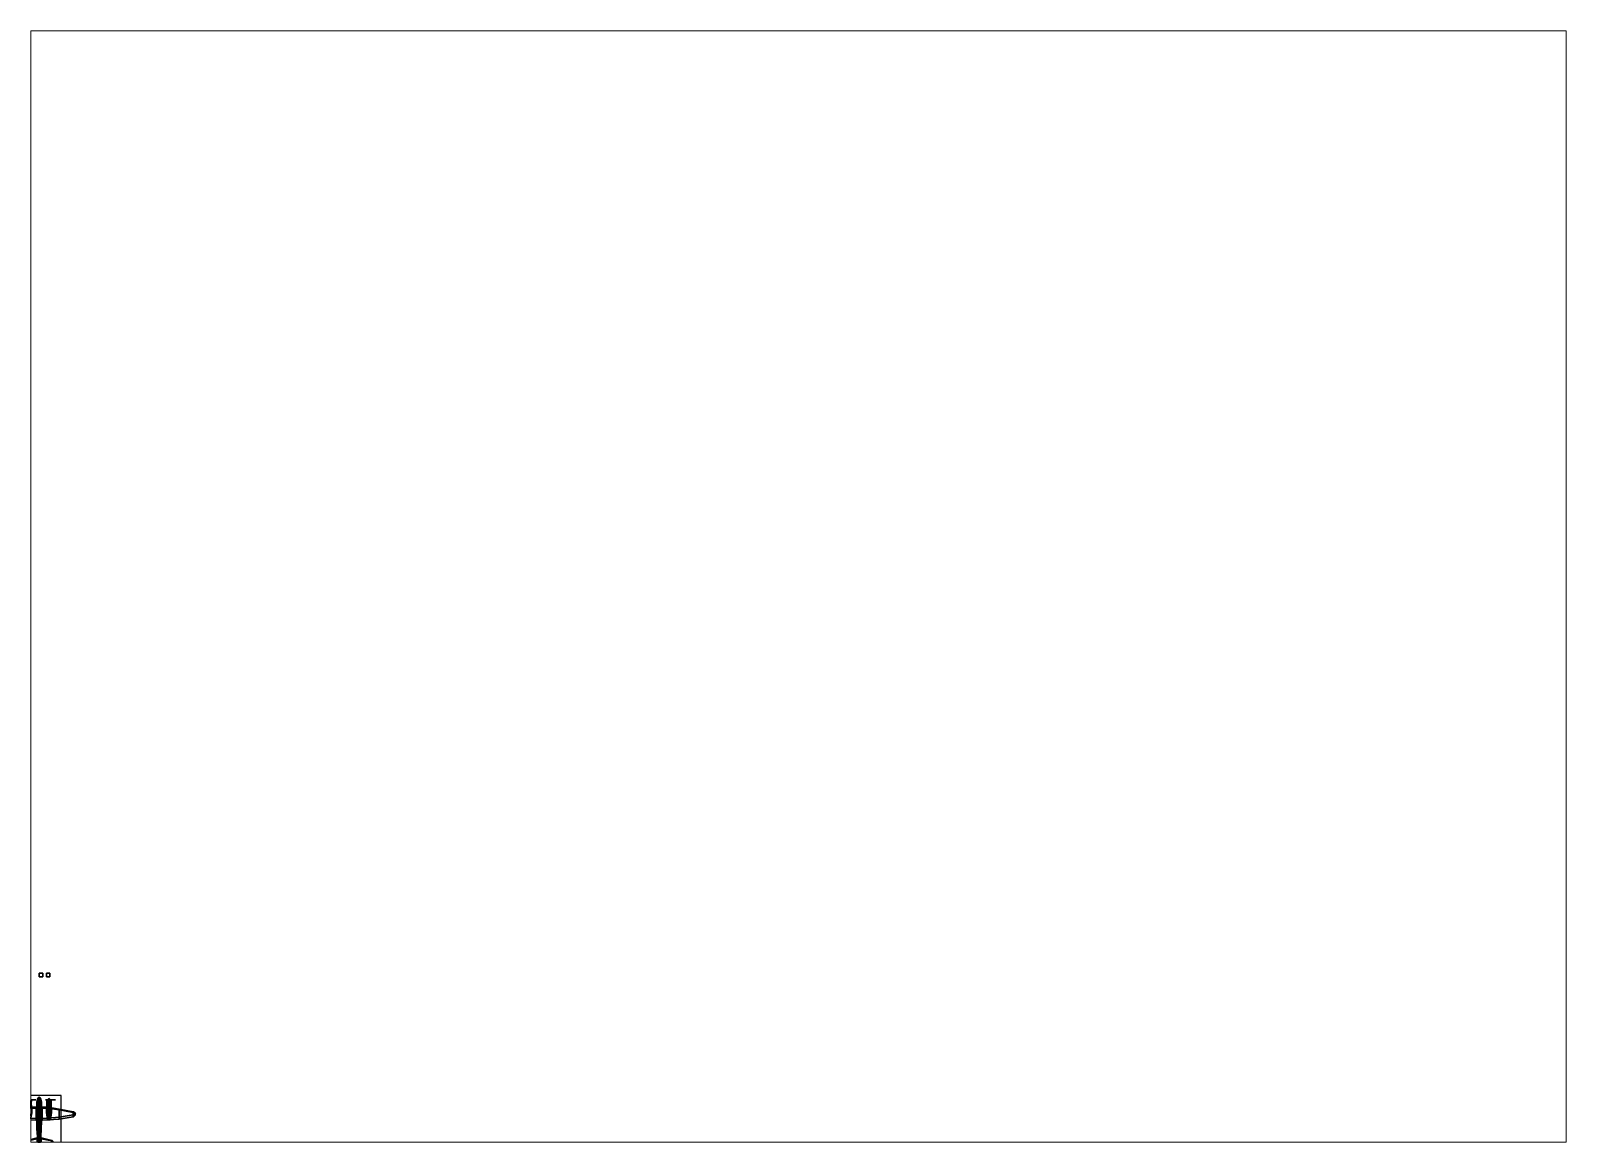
# Paper-space layout 'Layout1' of a CAD drawing. Header units: millimetres. Extents: x 28 to 251, y 20 to 181.
# The model-space entities are those that its viewports show. They can reach past a viewport. Long polylines and large blocks are cut down to what shows.
import ezdxf

# ---------------------------------------------------------------- set-up
doc = ezdxf.new("R2010")
doc.units = ezdxf.units.MM
for name, color, linetype in [('cab', 6, 'Continuous'), ('doors', 6, 'Continuous'), ('drawing', 9, 'Continuous'), ('gun', 1, 'Continuous'), ('propeller', 1, 'Continuous'), ('shassis', 3, 'Continuous'), ('wheels', 2, 'Continuous'), ('wing1', 5, 'Continuous'), ('wing2', 5, 'Continuous')]:
    doc.layers.add(name, color=color, linetype=linetype)
picture_1 = doc.add_image_def('image2.gif', size_in_pixel=(2260, 1623))

msp = doc.modelspace()

# ---------------------------------------------------------------- linework, layer by layer
for points in [[(1, 41.55, 1), (1, 41.55), (0, 41.55), (0, 41.55, 1)], [(1, 41.55), (1, 40.55), (0, 40.55), (0, 41.55)], [(0, 41.55), (0, 40.55), (0, 40.55, 1), (0, 41.55, 1)], [(0, 41.55, 1), (0, 40.55, 1), (1, 40.55, 1), (1, 41.55, 1)], [(0, 40.55, 1), (0, 40.55), (1, 40.55), (1, 40.55, 1)], [(1, 40.55, 1), (1, 40.55), (1, 41.55), (1, 41.55, 1)], [(3, 41.55), (3, 40.55), (2, 40.55), (2, 41.55)], [(2, 41.55), (2, 40.55), (3, 40.55), (3, 41.55)], [(-0.63, 5.84, -0.21), (-0.62, 5.84, -0.4), (-0.62, 2.92, -0.53), (-0.64, 2.92, -0.44)], [(-0.6, 5.84, 0.2), (-0.63, 5.84, 0.04), (-0.64, 2.92, 0.11), (-0.55, 2.92, 0.5)], [(-0.63, 5.84, 0.04), (-0.63, 5.84, -0.21), (-0.64, 2.92, -0.44), (-0.64, 2.92, 0.11)], [(-0.45, 6.7, -0.24), (-0.42, 6.7, -0.43), (-0.62, 5.84, -0.4), (-0.63, 5.84, -0.21)], [(-0.42, 6.7, 0.13), (-0.45, 6.7, 0.01), (-0.63, 5.84, 0.04), (-0.6, 5.84, 0.2)], [(-0.45, 6.7, 0.01), (-0.45, 6.7, -0.24), (-0.63, 5.84, -0.21), (-0.63, 5.84, 0.04)], [(-0.42, 6.7, -0.43), (-0.29, 6.7, -0.58), (-0.56, 5.84, -0.59), (-0.62, 5.84, -0.4)], [(-0.62, 5.84, -0.4), (-0.56, 5.84, -0.59), (-0.54, 2.92, -0.63), (-0.62, 2.92, -0.53)], [(-0.27, 6.7, 0.34), (-0.42, 6.7, 0.13), (-0.6, 5.84, 0.2), (-0.52, 5.84, 0.61)], [(-0.52, 5.84, 0.61), (-0.6, 5.84, 0.2), (-0.55, 2.92, 0.5), (-0.45, 2.92, 0.65)], [(-0.29, 6.7, -0.58), (-0.06, 6.7, -0.63), (-0.46, 5.84, -0.71), (-0.56, 5.84, -0.59)], [(-0.56, 5.84, -0.59), (-0.46, 5.84, -0.71), (-0.26, 2.92, -0.73), (-0.54, 2.92, -0.63)], [(-0.14, 6.7, 0.41), (-0.27, 6.7, 0.34), (-0.52, 5.84, 0.61), (-0.32, 5.84, 0.69)], [(-0.32, 5.84, 0.69), (-0.52, 5.84, 0.61), (-0.45, 2.92, 0.65), (-0.3, 2.92, 0.71)], [(-0.06, 6.7, -0.63), (0, 6.7, -0.63), (0, 5.84, -0.73), (-0.46, 5.84, -0.71)], [(-0.46, 5.84, -0.71), (0, 5.84, -0.73), (0, 2.92, -0.73), (-0.26, 2.92, -0.73)], [(-0.27, 7.01, -0.18), (-0.45, 6.7, 0.01), (-0.42, 6.7, 0.13), (-0.26, 6.99, -0.05)], [(-0.25, 6.92, -0.31), (-0.45, 6.7, -0.24), (-0.45, 6.7, 0.01), (-0.27, 7.01, -0.18)], [(-0.23, 6.84, -0.43), (-0.42, 6.7, -0.43), (-0.45, 6.7, -0.24), (-0.25, 6.92, -0.31)], [(-0.26, 6.99, -0.05), (-0.42, 6.7, 0.13), (-0.27, 6.7, 0.34), (-0.25, 6.97, 0.07)], [(-0.11, 6.83, -0.51), (-0.29, 6.7, -0.58), (-0.42, 6.7, -0.43), (-0.23, 6.84, -0.43)], [(-0.06, 6.7, 0.42), (-0.14, 6.7, 0.41), (-0.32, 5.84, 0.69), (-0.24, 5.84, 0.71)], [(-0.24, 5.84, 0.71), (-0.32, 5.84, 0.69), (-0.3, 2.92, 0.71), (-0.14, 2.92, 0.74)], [(0, 6.95, -0.51), (-0.06, 6.7, -0.63), (-0.29, 6.7, -0.58), (-0.11, 6.83, -0.51)], [(0, 7.2, -0.18), (-0.27, 7.01, -0.18), (-0.26, 6.99, -0.05), (0, 7.2, -0.18)], [(0, 7.2, -0.18), (-0.25, 6.92, -0.31), (-0.27, 7.01, -0.18), (0, 7.2, -0.18)], [(-0.25, 6.97, 0.07), (-0.27, 6.7, 0.34), (-0.14, 6.7, 0.41), (-0.12, 6.95, 0.15)], [(0, 7.2, -0.18), (-0.26, 6.99, -0.05), (-0.25, 6.97, 0.07), (0, 7.2, -0.18)], [(0, 7.2, -0.18), (-0.25, 6.97, 0.07), (-0.12, 6.95, 0.15), (0, 7.2, -0.18)], [(0, 7.2, -0.18), (-0.23, 6.84, -0.43), (-0.25, 6.92, -0.31), (0, 7.2, -0.18)], [(-0.24, 5.84, 0.71), (0, 5.84, 0.74), (0, 6.7, 0.42), (-0.06, 6.7, 0.42)], [(-0.14, 2.92, 0.74), (0, 2.92, 0.74), (0, 5.84, 0.74), (-0.24, 5.84, 0.71)], [(0, 7.2, -0.18), (-0.11, 6.83, -0.51), (-0.23, 6.84, -0.43), (0, 7.2, -0.18)], [(-0.12, 6.95, 0.15), (-0.14, 6.7, 0.41), (-0.06, 6.7, 0.42), (0, 7.08, 0.2)], [(0, 7.2, -0.18), (-0.12, 6.95, 0.15), (0, 7.08, 0.2), (0, 7.2, -0.18)], [(0, 7.2, -0.18), (0, 6.95, -0.51), (-0.11, 6.83, -0.51), (0, 7.2, -0.18)], [(0, 7.08, 0.2), (-0.06, 6.7, 0.42), (0.06, 6.7, 0.42), (0, 7.08, 0.2)], [(0, 6.95, -0.51), (0.06, 6.7, -0.63), (-0.06, 6.7, -0.63), (0, 6.95, -0.51)], [(-0.02, 5.35, 2.03), (0, 5.37, 2.03), (0, 5.37, 0.99), (-0.04, 5.35, 0.99)], [(0, 5.33, 2.03), (-0.02, 5.35, 2.03), (-0.04, 5.35, 0.99), (0, 5.3, 1)], [(0.02, 5.35, 2.03), (0, 5.37, 2.03), (-0.02, 5.35, 2.03), (0, 5.33, 2.03)], [(-0.01, 5.35, 2.02), (-0.01, 5.35, 2), (-0.01, -5.58, 1.98), (-0.01, -5.58, 2)], [(-0.01, 5.35, 2), (0.01, 5.35, 2.01), (0.01, -5.58, 1.99), (-0.01, -5.58, 1.98)], [(0, 7.2, -0.18), (0, 7.08, 0.2), (0, 7.08, 0.2), (0, 7.2, -0.18)], [(0, 7.2, -0.18), (0, 7.08, 0.2), (0.19, 6.95, 0.15), (0, 7.2, -0.18)], [(0, 7.2, -0.18), (0.19, 6.95, 0.15), (0.25, 6.97, 0.07), (0, 7.2, -0.18)], [(0, 7.2, -0.18), (0.25, 6.97, 0.07), (0.26, 6.99, -0.05), (0, 7.2, -0.18)], [(0, 7.2, -0.18), (0.26, 6.99, -0.05), (0.27, 7.01, -0.18), (0, 7.2, -0.18)], [(0, 7.2, -0.18), (0.27, 7.01, -0.18), (0.25, 6.92, -0.31), (0, 7.2, -0.18)], [(0, 7.2, -0.18), (0.25, 6.92, -0.31), (0.23, 6.84, -0.43), (0, 7.2, -0.18)], [(0, 7.2, -0.18), (0.23, 6.84, -0.43), (0.11, 6.83, -0.51), (0, 7.2, -0.18)], [(0, 7.2, -0.18), (0.11, 6.83, -0.51), (0, 6.95, -0.51), (0, 7.2, -0.18)], [(0, 7.2, -0.18), (0, 6.95, -0.51), (0, 6.95, -0.51), (0, 7.2, -0.18)], [(0, 7.08, 0.2), (0.06, 6.7, 0.42), (0.14, 6.7, 0.41), (0.19, 6.95, 0.15)], [(0.11, 6.83, -0.51), (0.29, 6.7, -0.58), (0.06, 6.7, -0.63), (0, 6.95, -0.51)], [(0.46, 5.84, -0.71), (0, 5.84, -0.73), (0, 6.7, -0.63), (0.06, 6.7, -0.63)], [(0.06, 6.7, 0.42), (0, 6.7, 0.42), (0, 5.84, 0.74), (0.24, 5.84, 0.71)], [(0.24, 5.84, 0.71), (0, 5.84, 0.74), (0, 2.92, 0.74), (0.14, 2.92, 0.74)], [(0.26, 2.92, -0.73), (0, 2.92, -0.73), (0, 5.84, -0.73), (0.46, 5.84, -0.71)], [(0, 5.37, 2.03), (0.02, 5.35, 2.03), (0.04, 5.35, 0.99), (0, 5.37, 0.99)], [(0.01, 5.35, 2.01), (-0.01, 5.35, 2.02), (-0.01, -5.58, 2), (0.01, -5.58, 1.99)], [(0.02, 5.35, 2.03), (0, 5.33, 2.03), (0, 5.3, 1), (0.04, 5.35, 0.99)], [(0.56, 5.84, -0.59), (0.46, 5.84, -0.71), (0.06, 6.7, -0.63), (0.29, 6.7, -0.58)], [(0.24, 5.84, 0.71), (0.32, 5.84, 0.69), (0.14, 6.7, 0.41), (0.06, 6.7, 0.42)], [(0.23, 6.84, -0.43), (0.42, 6.7, -0.43), (0.29, 6.7, -0.58), (0.11, 6.83, -0.51)], [(0.19, 6.95, 0.15), (0.14, 6.7, 0.41), (0.27, 6.7, 0.34), (0.25, 6.97, 0.07)], [(0.32, 5.84, 0.69), (0.52, 5.84, 0.61), (0.27, 6.7, 0.34), (0.14, 6.7, 0.41)], [(0.14, 2.92, 0.74), (0.3, 2.92, 0.71), (0.32, 5.84, 0.69), (0.24, 5.84, 0.71)], [(0.25, 6.92, -0.31), (0.45, 6.7, -0.24), (0.42, 6.7, -0.43), (0.23, 6.84, -0.43)], [(0.27, 7.01, -0.18), (0.45, 6.7, 0.01), (0.45, 6.7, -0.24), (0.25, 6.92, -0.31)], [(0.25, 6.97, 0.07), (0.27, 6.7, 0.34), (0.42, 6.7, 0.13), (0.26, 6.99, -0.05)], [(0.26, 6.99, -0.05), (0.42, 6.7, 0.13), (0.45, 6.7, 0.01), (0.27, 7.01, -0.18)], [(0.54, 2.92, -0.63), (0.26, 2.92, -0.73), (0.46, 5.84, -0.71), (0.56, 5.84, -0.59)], [(0.52, 5.84, 0.61), (0.6, 5.84, 0.2), (0.42, 6.7, 0.13), (0.27, 6.7, 0.34)], [(0.62, 5.84, -0.4), (0.56, 5.84, -0.59), (0.29, 6.7, -0.58), (0.42, 6.7, -0.43)], [(0.3, 2.92, 0.71), (0.45, 2.92, 0.65), (0.52, 5.84, 0.61), (0.32, 5.84, 0.69)], [(0.63, 5.84, -0.21), (0.62, 5.84, -0.4), (0.42, 6.7, -0.43), (0.45, 6.7, -0.24)], [(0.6, 5.84, 0.2), (0.63, 5.84, 0.04), (0.45, 6.7, 0.01), (0.42, 6.7, 0.13)], [(0.63, 5.84, 0.04), (0.63, 5.84, -0.21), (0.45, 6.7, -0.24), (0.45, 6.7, 0.01)], [(0.45, 2.92, 0.65), (0.55, 2.92, 0.5), (0.6, 5.84, 0.2), (0.52, 5.84, 0.61)], [(0.62, 2.92, -0.53), (0.54, 2.92, -0.63), (0.56, 5.84, -0.59), (0.62, 5.84, -0.4)], [(0.55, 2.92, 0.5), (0.64, 2.92, 0.11), (0.63, 5.84, 0.04), (0.6, 5.84, 0.2)], [(0.64, 2.92, -0.44), (0.62, 2.92, -0.53), (0.62, 5.84, -0.4), (0.63, 5.84, -0.21)], [(0.64, 2.92, 0.11), (0.64, 2.92, -0.44), (0.63, 5.84, -0.21), (0.63, 5.84, 0.04)], [(-0.55, 2.92, 0.5), (-0.64, 2.92, 0.11), (-0.64, 0.59, 0.02), (-0.56, 0.59, 0.4)], [(-0.64, 2.92, -0.44), (-0.62, 2.92, -0.53), (-0.6, 0.59, -0.6), (-0.64, 0.59, -0.51)], [(-0.64, 2.92, 0.11), (-0.64, 2.92, -0.44), (-0.64, 0.59, -0.51), (-0.64, 0.59, 0.02)], [(-0.64, 0.59, 0.02), (-0.64, 0.59, -0.51), (-0.6, -1.52, -0.13), (-0.6, -1.52, 0.14)], [(-0.64, 0.59, -0.51), (-0.6, 0.59, -0.6), (-0.54, -1.52, -0.42), (-0.6, -1.52, -0.13)], [(-0.56, 0.59, 0.4), (-0.64, 0.59, 0.02), (-0.6, -1.52, 0.14), (-0.54, -1.52, 0.44)], [(-0.62, 2.92, -0.53), (-0.54, 2.92, -0.63), (-0.51, 0.59, -0.68), (-0.6, 0.59, -0.6)], [(-0.6, 0.59, -0.6), (-0.51, 0.59, -0.68), (-0.4, -1.52, -0.59), (-0.54, -1.52, -0.42)], [(-0.45, 2.92, 0.65), (-0.55, 2.92, 0.5), (-0.56, 0.59, 0.4), (-0.49, 0.59, 0.57)], [(-0.49, 0.59, 0.57), (-0.56, 0.59, 0.4), (-0.54, -1.52, 0.44), (-0.44, -1.52, 0.55)], [(-0.54, 2.92, -0.63), (-0.26, 2.92, -0.73), (-0.22, 0.59, -0.76), (-0.51, 0.59, -0.68)], [(-0.51, 0.59, -0.68), (-0.22, 0.59, -0.76), (-0.2, -1.52, -0.69), (-0.4, -1.52, -0.59)], [(-0.3, 2.92, 0.71), (-0.45, 2.92, 0.65), (-0.49, 0.59, 0.57), (-0.38, 0.59, 0.66)], [(-0.38, 0.59, 0.66), (-0.49, 0.59, 0.57), (-0.44, -1.52, 0.55), (-0.38, -1.52, 0.6)], [(-0.14, 2.92, 0.74), (-0.3, 2.92, 0.71), (-0.38, 0.59, 0.66), (-0.16, 0.59, 0.72)], [(-0.16, 0.59, 0.72), (-0.38, 0.59, 0.66), (-0.38, -1.52, 0.6), (-0.17, -1.52, 0.64)], [(0.22, 0.59, -0.76), (-0.22, 0.59, -0.76), (-0.26, 2.92, -0.73), (0.26, 2.92, -0.73)], [(-0.22, 0.59, -0.76), (0.22, 0.59, -0.76), (0.2, -1.52, -0.69), (-0.2, -1.52, -0.69)], [(0.16, 0.59, 0.72), (-0.16, 0.59, 0.72), (-0.17, -1.52, 0.64), (0.17, -1.52, 0.64)], [(0.14, 2.92, 0.74), (-0.14, 2.92, 0.74), (-0.16, 0.59, 0.72), (0.16, 0.59, 0.72)], [(0.16, 0.59, 0.72), (0.38, 0.59, 0.66), (0.3, 2.92, 0.71), (0.14, 2.92, 0.74)], [(0.17, -1.52, 0.64), (0.38, -1.52, 0.6), (0.38, 0.59, 0.66), (0.16, 0.59, 0.72)], [(0.4, -1.52, -0.59), (0.2, -1.52, -0.69), (0.22, 0.59, -0.76), (0.51, 0.59, -0.68)], [(0.51, 0.59, -0.68), (0.22, 0.59, -0.76), (0.26, 2.92, -0.73), (0.54, 2.92, -0.63)], [(0.38, 0.59, 0.66), (0.49, 0.59, 0.57), (0.45, 2.92, 0.65), (0.3, 2.92, 0.71)], [(0.38, -1.52, 0.6), (0.44, -1.52, 0.55), (0.49, 0.59, 0.57), (0.38, 0.59, 0.66)], [(0.54, -1.52, -0.42), (0.4, -1.52, -0.59), (0.51, 0.59, -0.68), (0.6, 0.59, -0.6)], [(0.44, -1.52, 0.55), (0.54, -1.52, 0.44), (0.56, 0.59, 0.4), (0.49, 0.59, 0.57)], [(0.49, 0.59, 0.57), (0.56, 0.59, 0.4), (0.55, 2.92, 0.5), (0.45, 2.92, 0.65)], [(0.6, 0.59, -0.6), (0.51, 0.59, -0.68), (0.54, 2.92, -0.63), (0.62, 2.92, -0.53)], [(0.54, -1.52, 0.44), (0.6, -1.52, 0.14), (0.64, 0.59, 0.02), (0.56, 0.59, 0.4)], [(0.6, -1.52, -0.13), (0.54, -1.52, -0.42), (0.6, 0.59, -0.6), (0.64, 0.59, -0.51)], [(0.56, 0.59, 0.4), (0.64, 0.59, 0.02), (0.64, 2.92, 0.11), (0.55, 2.92, 0.5)], [(0.64, 0.59, -0.51), (0.6, 0.59, -0.6), (0.62, 2.92, -0.53), (0.64, 2.92, -0.44)], [(0.6, -1.52, 0.14), (0.6, -1.52, -0.13), (0.64, 0.59, -0.51), (0.64, 0.59, 0.02)], [(0.64, 0.59, 0.02), (0.64, 0.59, -0.51), (0.64, 2.92, -0.44), (0.64, 2.92, 0.11)], [(-0.6, -1.52, -0.13), (-0.54, -1.52, -0.42), (-0.39, -3.74, -0.27), (-0.48, -3.74, 0.19)], [(-0.54, -1.52, 0.44), (-0.6, -1.52, 0.14), (-0.48, -3.74, 0.4), (-0.43, -3.74, 0.48)], [(-0.6, -1.52, 0.14), (-0.6, -1.52, -0.13), (-0.48, -3.74, 0.19), (-0.48, -3.74, 0.4)], [(-0.54, -1.52, -0.42), (-0.4, -1.52, -0.59), (-0.27, -3.74, -0.44), (-0.39, -3.74, -0.27)], [(-0.44, -1.52, 0.55), (-0.54, -1.52, 0.44), (-0.43, -3.74, 0.48), (-0.37, -3.74, 0.51)], [(-0.43, -3.74, 0.48), (-0.48, -3.74, 0.4), (-0.34, -5.18, 0.39), (-0.33, -5.18, 0.41)], [(-0.48, -3.74, 0.4), (-0.48, -3.74, 0.19), (-0.34, -5.18, -0.03), (-0.34, -5.18, 0.39)], [(-0.48, -3.74, 0.19), (-0.39, -3.74, -0.27), (-0.3, -5.18, -0.21), (-0.34, -5.18, -0.03)], [(-0.38, -1.52, 0.6), (-0.44, -1.52, 0.55), (-0.37, -3.74, 0.51), (-0.29, -3.74, 0.54)], [(-0.37, -3.74, 0.51), (-0.43, -3.74, 0.48), (-0.33, -5.18, 0.41), (-0.3, -5.18, 0.44)], [(-0.4, -1.52, -0.59), (-0.2, -1.52, -0.69), (-0.1, -3.74, -0.53), (-0.27, -3.74, -0.44)], [(-0.39, -3.74, -0.27), (-0.27, -3.74, -0.44), (-0.18, -5.18, -0.36), (-0.3, -5.18, -0.21)], [(-0.17, -1.52, 0.64), (-0.38, -1.52, 0.6), (-0.29, -3.74, 0.54), (-0.15, -3.74, 0.56)], [(-0.29, -3.74, 0.54), (-0.37, -3.74, 0.51), (-0.3, -5.18, 0.44), (-0.25, -5.18, 0.46)], [(-0.15, -3.74, 0.56), (-0.29, -3.74, 0.54), (-0.25, -5.18, 0.46), (-0.16, -5.18, 0.47)], [(-0.27, -3.74, -0.44), (-0.1, -3.74, -0.53), (-0.07, -5.18, -0.41), (-0.18, -5.18, -0.36)], [(0.1, -3.74, -0.53), (-0.1, -3.74, -0.53), (-0.2, -1.52, -0.69), (0.2, -1.52, -0.69)], [(0.17, -1.52, 0.64), (-0.17, -1.52, 0.64), (-0.15, -3.74, 0.56), (0.15, -3.74, 0.56)], [(0.15, -3.74, 0.56), (-0.15, -3.74, 0.56), (-0.16, -5.18, 0.47), (0.16, -5.18, 0.47)], [(0.07, -5.18, -0.41), (-0.07, -5.18, -0.41), (-0.1, -3.74, -0.53), (0.1, -3.74, -0.53)], [(0, -3.94, 0.54), (0, -3.94, 0.51), (-0.09, -3.94, 0.51), (-0.09, -3.94, 0.54)], [(0, -3.94, 0.51), (0, -3.94, 0.34), (-0.08, -3.94, 0.34), (-0.09, -3.94, 0.51)], [(-0.09, -3.94, 0.51), (-0.09, -6.49, 0.51), (-0.09, -6.49, 0.54), (-0.09, -3.94, 0.54)], [(-0.08, -3.94, 0.34), (-0.08, -6.49, 0.34), (-0.09, -6.49, 0.51), (-0.09, -3.94, 0.51)], [(0.01, -1.44, 0.62), (0, -1.44, 0.61), (0, -1.32, 2), (0.01, -1.32, 2)], [(0, -1.45, 0.62), (0.01, -1.44, 0.62), (0.01, -1.32, 2), (0, -1.32, 2)], [(0.01, -3.21, 0.51), (0, -3.21, 0.51), (0, -5.29, 1.99), (0.01, -5.29, 1.99)], [(0, -3.22, 0.51), (0.01, -3.21, 0.51), (0.01, -5.29, 1.99), (0, -5.29, 1.99)], [(0.09, -3.94, 0.51), (0.08, -3.94, 0.34), (0, -3.94, 0.34), (0, -3.94, 0.51)], [(0.09, -3.94, 0.54), (0.09, -3.94, 0.51), (0, -3.94, 0.51), (0, -3.94, 0.54)], [(0.18, -5.18, -0.36), (0.07, -5.18, -0.41), (0.1, -3.74, -0.53), (0.27, -3.74, -0.44)], [(0.09, -6.49, 0.51), (0.08, -6.49, 0.34), (0.08, -3.94, 0.34), (0.09, -3.94, 0.51)], [(0.09, -6.49, 0.54), (0.09, -6.49, 0.51), (0.09, -3.94, 0.51), (0.09, -3.94, 0.54)], [(0.27, -3.74, -0.44), (0.1, -3.74, -0.53), (0.2, -1.52, -0.69), (0.4, -1.52, -0.59)], [(0.15, -3.74, 0.56), (0.29, -3.74, 0.54), (0.38, -1.52, 0.6), (0.17, -1.52, 0.64)], [(0.16, -5.18, 0.47), (0.25, -5.18, 0.46), (0.29, -3.74, 0.54), (0.15, -3.74, 0.56)], [(0.3, -5.18, -0.21), (0.18, -5.18, -0.36), (0.27, -3.74, -0.44), (0.39, -3.74, -0.27)], [(0.25, -5.18, 0.46), (0.3, -5.18, 0.44), (0.37, -3.74, 0.51), (0.29, -3.74, 0.54)], [(0.39, -3.74, -0.27), (0.27, -3.74, -0.44), (0.4, -1.52, -0.59), (0.54, -1.52, -0.42)], [(0.29, -3.74, 0.54), (0.37, -3.74, 0.51), (0.44, -1.52, 0.55), (0.38, -1.52, 0.6)], [(0.34, -5.18, -0.03), (0.3, -5.18, -0.21), (0.39, -3.74, -0.27), (0.48, -3.74, 0.19)], [(0.3, -5.18, 0.44), (0.33, -5.18, 0.41), (0.43, -3.74, 0.48), (0.37, -3.74, 0.51)], [(0.33, -5.18, 0.41), (0.34, -5.18, 0.39), (0.48, -3.74, 0.4), (0.43, -3.74, 0.48)], [(0.34, -5.18, 0.39), (0.34, -5.18, -0.03), (0.48, -3.74, 0.19), (0.48, -3.74, 0.4)], [(0.37, -3.74, 0.51), (0.43, -3.74, 0.48), (0.54, -1.52, 0.44), (0.44, -1.52, 0.55)], [(0.48, -3.74, 0.19), (0.39, -3.74, -0.27), (0.54, -1.52, -0.42), (0.6, -1.52, -0.13)], [(0.43, -3.74, 0.48), (0.48, -3.74, 0.4), (0.6, -1.52, 0.14), (0.54, -1.52, 0.44)], [(0.48, -3.74, 0.4), (0.48, -3.74, 0.19), (0.6, -1.52, -0.13), (0.6, -1.52, 0.14)], [(-0.34, -5.18, 0.39), (-0.34, -5.18, -0.03), (-0.16, -6.36, -0.1), (-0.16, -6.36, 0.15)], [(-0.34, -5.18, -0.03), (-0.3, -5.18, -0.21), (-0.15, -6.36, -0.14), (-0.16, -6.36, -0.1)], [(-0.33, -5.18, 0.41), (-0.34, -5.18, 0.39), (-0.16, -6.36, 0.15), (-0.16, -6.36, 0.32)], [(-0.3, -5.18, 0.44), (-0.33, -5.18, 0.41), (-0.16, -6.36, 0.32), (-0.15, -6.36, 0.38)], [(-0.3, -5.18, -0.21), (-0.18, -5.18, -0.36), (-0.12, -6.36, -0.17), (-0.15, -6.36, -0.14)], [(-0.25, -5.18, 0.46), (-0.3, -5.18, 0.44), (-0.15, -6.36, 0.38), (-0.13, -6.36, 0.4)], [(-0.16, -5.18, 0.47), (-0.25, -5.18, 0.46), (-0.13, -6.36, 0.4), (-0.1, -6.36, 0.41)], [(-0.18, -5.18, -0.36), (-0.07, -5.18, -0.41), (-0.1, -6.36, -0.18), (-0.12, -6.36, -0.17)], [(0.16, -5.18, 0.47), (-0.16, -5.18, 0.47), (-0.1, -6.36, 0.41), (0.1, -6.36, 0.41)], [(-0.16, -6.36, 0.15), (-0.16, -6.36, -0.1), (0, -6.97, 0.01), (0, -7.1, 0.15)], [(-0.16, -6.36, -0.1), (-0.15, -6.36, -0.14), (0, -6.9, -0.04), (0, -6.97, 0.01)], [(-0.16, -6.36, 0.32), (-0.16, -6.36, 0.15), (0, -7.1, 0.15), (0, -7.2, 0.32)], [(-0.15, -6.36, 0.38), (-0.16, -6.36, 0.32), (0, -7.2, 0.32), (0, -7.16, 0.38)], [(-0.15, -6.36, -0.14), (-0.12, -6.36, -0.17), (0, -6.57, -0.14), (0, -6.9, -0.04)], [(-0.13, -6.36, 0.4), (-0.15, -6.36, 0.38), (0, -7.16, 0.38), (0, -7.13, 0.4)], [(-0.1, -6.36, 0.41), (-0.13, -6.36, 0.4), (0, -7.13, 0.4), (0, -7.1, 0.41)], [(-0.12, -6.36, -0.17), (-0.1, -6.36, -0.18), (0, -6.45, -0.17), (0, -6.57, -0.14)], [(0, -4.8, 0.87), (0, -4.65, 0.61), (-0.09, -4.75, 0.61), (-0.1, -4.89, 0.87)], [(-0.09, -4.75, 0.61), (-0.09, -6.49, 0.61), (-0.1, -6.49, 0.87), (-0.1, -4.89, 0.87)], [(0, -5.08, 1.3), (0, -4.8, 0.87), (-0.1, -4.89, 0.87), (-0.1, -5.16, 1.3)], [(-0.1, -4.89, 0.87), (-0.1, -6.49, 0.87), (-0.1, -6.49, 1.3), (-0.1, -5.16, 1.3)], [(0, -5.38, 1.77), (0, -5.08, 1.3), (-0.1, -5.16, 1.3), (-0.09, -5.45, 1.77)], [(-0.1, -5.16, 1.3), (-0.1, -6.49, 1.3), (-0.09, -6.49, 1.77), (-0.09, -5.45, 1.77)], [(0.1, -6.36, -0.18), (-0.1, -6.36, -0.18), (-0.07, -5.18, -0.41), (0.07, -5.18, -0.41)], [(0.1, -6.36, 0.41), (-0.1, -6.36, 0.41), (0, -7.1, 0.41)], [(0, -6.45, -0.17), (0, -6.45, -0.17), (-0.1, -6.36, -0.18), (0.1, -6.36, -0.18)], [(-0.09, -6.49, 1.77), (-0.1, -6.49, 1.3), (0, -7.13, 1.3), (0, -6.97, 1.77)], [(-0.1, -6.49, 0.87), (-0.09, -6.49, 0.61), (0, -7.2, 0.61), (0, -7.2, 0.87)], [(-0.1, -6.49, 1.3), (-0.1, -6.49, 0.87), (0, -7.2, 0.87), (0, -7.13, 1.3)], [(0, -4.65, 0.61), (0, -4.58, 0.54), (-0.09, -4.68, 0.54), (-0.09, -4.75, 0.61)], [(-0.09, -4.68, 0.54), (-0.09, -6.49, 0.54), (-0.09, -6.49, 0.61), (-0.09, -4.75, 0.61)], [(0, -5.53, 2.01), (0, -5.38, 1.77), (-0.09, -5.45, 1.77), (-0.07, -5.59, 2.01)], [(-0.09, -5.45, 1.77), (-0.09, -6.49, 1.77), (-0.07, -6.49, 2.01), (-0.07, -5.59, 2.01)], [(-0.07, -6.49, 2.01), (-0.09, -6.49, 1.77), (0, -6.97, 1.77), (0, -6.86, 2.01)], [(-0.09, -6.49, 0.61), (-0.09, -6.49, 0.54), (0, -7.2, 0.54), (0, -7.2, 0.61)], [(-0.09, -6.49, 0.54), (-0.09, -6.49, 0.51), (0, -7.2, 0.51), (0, -7.2, 0.54)], [(-0.09, -6.49, 0.51), (-0.08, -6.49, 0.34), (0, -7.18, 0.34), (0, -7.2, 0.51)], [(0, -5.7, 2.25), (0, -5.53, 2.01), (-0.07, -5.59, 2.01), (-0.05, -5.75, 2.25)], [(-0.07, -5.59, 2.01), (-0.07, -6.49, 2.01), (-0.05, -6.49, 2.25), (-0.05, -5.75, 2.25)], [(-0.05, -6.49, 2.25), (-0.07, -6.49, 2.01), (0, -6.86, 2.01), (0, -6.64, 2.25)], [(0, -5.84, 2.37), (0, -5.7, 2.25), (-0.05, -5.75, 2.25), (-0.04, -5.89, 2.37)], [(-0.05, -5.75, 2.25), (-0.05, -6.49, 2.25), (-0.04, -6.42, 2.37), (-0.04, -5.89, 2.37)], [(-0.04, -6.42, 2.37), (-0.05, -6.49, 2.25), (0, -6.64, 2.25), (0, -6.46, 2.37)], [(0, -6.08, 2.45), (0, -5.84, 2.37), (-0.04, -5.89, 2.37), (-0.02, -6.08, 2.44)], [(-0.04, -5.89, 2.37), (-0.04, -6.42, 2.37), (-0.02, -6.26, 2.44), (-0.02, -6.08, 2.44)], [(-0.02, -6.26, 2.44), (-0.04, -6.42, 2.37), (0, -6.46, 2.37), (0, -6.26, 2.45)], [(-0.02, -6.08, 2.44), (-0.02, -6.26, 2.44), (0, -6.26, 2.45), (0, -6.08, 2.45)], [(0.09, -4.75, 0.61), (0.09, -4.68, 0.54), (0, -4.58, 0.54), (0, -4.65, 0.61)], [(0.1, -4.89, 0.87), (0.09, -4.75, 0.61), (0, -4.65, 0.61), (0, -4.8, 0.87)], [(0.1, -5.16, 1.3), (0.1, -4.89, 0.87), (0, -4.8, 0.87), (0, -5.08, 1.3)], [(0.09, -5.45, 1.77), (0.1, -5.16, 1.3), (0, -5.08, 1.3), (0, -5.38, 1.77)], [(0.07, -5.59, 2.01), (0.09, -5.45, 1.77), (0, -5.38, 1.77), (0, -5.53, 2.01)], [(0.05, -5.75, 2.25), (0.07, -5.59, 2.01), (0, -5.53, 2.01), (0, -5.7, 2.25)], [(0.04, -5.89, 2.37), (0.05, -5.75, 2.25), (0, -5.7, 2.25), (0, -5.84, 2.37)], [(0.02, -6.08, 2.44), (0.04, -5.89, 2.37), (0, -5.84, 2.37), (0, -6.08, 2.45)], [(0, -6.08, 2.45), (0, -6.26, 2.45), (0.02, -6.26, 2.44), (0.02, -6.08, 2.44)], [(0, -6.26, 2.45), (0, -6.46, 2.37), (0.04, -6.42, 2.37), (0.02, -6.26, 2.44)], [(0, -7.1, 0.41), (0, -7.13, 0.4), (0.13, -6.36, 0.4), (0.1, -6.36, 0.41)], [(0, -7.13, 0.4), (0, -7.16, 0.38), (0.15, -6.36, 0.38), (0.13, -6.36, 0.4)], [(0, -7.16, 0.38), (0, -7.2, 0.32), (0.16, -6.36, 0.32), (0.15, -6.36, 0.38)], [(0, -7.2, 0.32), (0, -7.1, 0.15), (0.16, -6.36, 0.15), (0.16, -6.36, 0.32)], [(0, -7.1, 0.15), (0, -6.97, 0.01), (0.16, -6.36, -0.1), (0.16, -6.36, 0.15)], [(0, -6.97, 0.01), (0, -6.9, -0.04), (0.15, -6.36, -0.14), (0.16, -6.36, -0.1)], [(0, -6.9, -0.04), (0, -6.57, -0.14), (0.12, -6.36, -0.17), (0.15, -6.36, -0.14)], [(0, -6.57, -0.14), (0, -6.45, -0.17), (0.1, -6.36, -0.18), (0.12, -6.36, -0.17)], [(0, -6.46, 2.37), (0, -6.64, 2.25), (0.05, -6.49, 2.25), (0.04, -6.42, 2.37)], [(0, -7.2, 0.51), (0, -7.18, 0.34), (0.08, -6.49, 0.34), (0.09, -6.49, 0.51)], [(0, -7.2, 0.54), (0, -7.2, 0.51), (0.09, -6.49, 0.51), (0.09, -6.49, 0.54)], [(0, -7.2, 0.61), (0, -7.2, 0.54), (0.09, -6.49, 0.54), (0.09, -6.49, 0.61)], [(0, -7.2, 0.87), (0, -7.2, 0.61), (0.09, -6.49, 0.61), (0.1, -6.49, 0.87)], [(0, -7.13, 1.3), (0, -7.2, 0.87), (0.1, -6.49, 0.87), (0.1, -6.49, 1.3)], [(0, -6.97, 1.77), (0, -7.13, 1.3), (0.1, -6.49, 1.3), (0.09, -6.49, 1.77)], [(0, -6.86, 2.01), (0, -6.97, 1.77), (0.09, -6.49, 1.77), (0.07, -6.49, 2.01)], [(0, -6.64, 2.25), (0, -6.86, 2.01), (0.07, -6.49, 2.01), (0.05, -6.49, 2.25)], [(0.02, -6.26, 2.44), (0.04, -6.42, 2.37), (0.04, -5.89, 2.37), (0.02, -6.08, 2.44)], [(0.04, -6.42, 2.37), (0.05, -6.49, 2.25), (0.05, -5.75, 2.25), (0.04, -5.89, 2.37)], [(0.05, -6.49, 2.25), (0.07, -6.49, 2.01), (0.07, -5.59, 2.01), (0.05, -5.75, 2.25)], [(0.12, -6.36, -0.17), (0.1, -6.36, -0.18), (0.07, -5.18, -0.41), (0.18, -5.18, -0.36)], [(0.07, -6.49, 2.01), (0.09, -6.49, 1.77), (0.09, -5.45, 1.77), (0.07, -5.59, 2.01)], [(0.09, -6.49, 0.61), (0.09, -6.49, 0.54), (0.09, -4.68, 0.54), (0.09, -4.75, 0.61)], [(0.1, -6.49, 0.87), (0.09, -6.49, 0.61), (0.09, -4.75, 0.61), (0.1, -4.89, 0.87)], [(0.09, -6.49, 1.77), (0.1, -6.49, 1.3), (0.1, -5.16, 1.3), (0.09, -5.45, 1.77)], [(0.1, -6.49, 1.3), (0.1, -6.49, 0.87), (0.1, -4.89, 0.87), (0.1, -5.16, 1.3)], [(0.1, -6.36, 0.41), (0.13, -6.36, 0.4), (0.25, -5.18, 0.46), (0.16, -5.18, 0.47)], [(0.15, -6.36, -0.14), (0.12, -6.36, -0.17), (0.18, -5.18, -0.36), (0.3, -5.18, -0.21)], [(0.13, -6.36, 0.4), (0.15, -6.36, 0.38), (0.3, -5.18, 0.44), (0.25, -5.18, 0.46)], [(0.15, -6.36, 0.38), (0.16, -6.36, 0.32), (0.33, -5.18, 0.41), (0.3, -5.18, 0.44)], [(0.16, -6.36, -0.1), (0.15, -6.36, -0.14), (0.3, -5.18, -0.21), (0.34, -5.18, -0.03)], [(0.16, -6.36, 0.32), (0.16, -6.36, 0.15), (0.34, -5.18, 0.39), (0.33, -5.18, 0.41)], [(0.16, -6.36, 0.15), (0.16, -6.36, -0.1), (0.34, -5.18, -0.03), (0.34, -5.18, 0.39)]]:
    msp.add_3dface(points)
at = {"layer": 'cab'}
for points in [[(-0.32, 6.12, 0.52), (-0.52, 6, 0.56), (-0.52, 5.84, 0.61), (-0.32, 5.84, 0.8)], [(-0.32, 5.84, 0.8), (-0.52, 5.84, 0.61), (-0.5, 5.01, 0.61), (-0.32, 5.01, 0.93)], [(-0.32, 5.01, 0.93), (-0.5, 5.01, 0.61), (-0.49, 4.68, 0.61), (-0.32, 4.68, 0.93)], [(-0.32, 4.68, 0.93), (-0.49, 4.68, 0.61), (-0.48, 4.42, 0.61), (-0.32, 4.42, 0.93)], [(-0.32, 4.42, 0.93), (-0.48, 4.42, 0.61), (-0.47, 4.02, 0.61), (-0.26, 4.02, 0.76)], [(0, 6.24, 0.56), (-0.32, 6.12, 0.52), (-0.08, 6.02, 0.82), (0, 6.02, 0.82)], [(-0.08, 6.02, 0.82), (-0.32, 6.12, 0.52), (-0.32, 5.84, 0.8), (-0.08, 5.84, 0.92)], [(-0.08, 5.84, 0.92), (-0.32, 5.84, 0.8), (-0.32, 5.01, 0.93), (-0.08, 5.01, 1.05)], [(-0.08, 5.01, 1.05), (-0.32, 5.01, 0.93), (-0.32, 4.68, 0.93), (-0.08, 4.68, 1.05)], [(-0.08, 4.68, 1.05), (-0.32, 4.68, 0.93), (-0.32, 4.42, 0.93), (-0.08, 4.42, 1)], [(-0.08, 4.42, 1), (-0.32, 4.42, 0.93), (-0.26, 4.02, 0.76), (-0.08, 4.02, 0.76)], [(-0.08, 5.84, 0.92), (0.08, 5.84, 0.92), (0.08, 6.02, 0.82), (-0.08, 6.02, 0.82)], [(0.08, 5.84, 0.92), (-0.08, 5.84, 0.92), (-0.08, 5.01, 1.05), (0.08, 5.01, 1.05)], [(0.08, 5.01, 1.05), (-0.08, 5.01, 1.05), (-0.08, 4.68, 1.05), (0.08, 4.68, 1.05)], [(0.08, 4.68, 1.05), (-0.08, 4.68, 1.05), (-0.08, 4.42, 1), (0.08, 4.42, 1)], [(0.08, 4.42, 1), (-0.08, 4.42, 1), (-0.08, 4.02, 0.76), (0.08, 4.02, 0.76)], [(-0.03, 5.84, -1.08), (-0.04, 5.84, -0.73), (0.13, 6.64, -0.64), (0.14, 6.64, -0.77)], [(-0.03, 4.84, -1.08), (-0.04, 4.84, -0.73), (-0.04, 5.84, -0.73), (-0.03, 5.84, -1.08)], [(-0.01, 3.92, -0.73), (-0.04, 4.84, -0.73), (-0.03, 4.84, -1.08), (0, 3.92, -0.8)], [(0.02, 5.84, -1.15), (-0.03, 5.84, -1.08), (0.14, 6.64, -0.77), (0.15, 6.49, -0.93)], [(0.02, 4.84, -1.15), (-0.03, 4.84, -1.08), (-0.03, 5.84, -1.08), (0.02, 5.84, -1.15)], [(0, 3.92, -0.8), (-0.03, 4.84, -1.08), (0.02, 4.84, -1.15), (0.04, 3.92, -0.86)], [(0, 6.02, 0.82), (0.08, 6.02, 0.82), (0.32, 6.12, 0.52), (0, 6.24, 0.56)], [(0.1, 5.84, -1.19), (0.02, 5.84, -1.15), (0.15, 6.49, -0.93), (0.16, 6.25, -1.14)], [(0.1, 4.84, -1.19), (0.02, 4.84, -1.15), (0.02, 5.84, -1.15), (0.1, 5.84, -1.19)], [(0.04, 3.92, -0.86), (0.02, 4.84, -1.15), (0.1, 4.84, -1.19), (0.1, 3.92, -0.91)], [(0.08, 5.84, 0.92), (0.32, 5.84, 0.8), (0.32, 6.12, 0.52), (0.08, 6.02, 0.82)], [(0.08, 5.01, 1.05), (0.32, 5.01, 0.93), (0.32, 5.84, 0.8), (0.08, 5.84, 0.92)], [(0.08, 4.68, 1.05), (0.32, 4.68, 0.93), (0.32, 5.01, 0.93), (0.08, 5.01, 1.05)], [(0.08, 4.42, 1), (0.32, 4.42, 0.93), (0.32, 4.68, 0.93), (0.08, 4.68, 1.05)], [(0.08, 4.02, 0.76), (0.26, 4.02, 0.76), (0.32, 4.42, 0.93), (0.08, 4.42, 1)], [(0.19, 5.84, -1.21), (0.1, 5.84, -1.19), (0.16, 6.25, -1.14), (0.19, 6.09, -1.18)], [(0.19, 4.84, -1.21), (0.1, 4.84, -1.19), (0.1, 5.84, -1.19), (0.19, 5.84, -1.21)], [(0.1, 3.92, -0.91), (0.1, 4.84, -1.19), (0.19, 4.84, -1.21), (0.16, 3.92, -0.93)], [(0.14, 6.64, -0.77), (0.13, 6.64, -0.64), (0.27, 6.64, -0.64), (0.26, 6.64, -0.74)], [(0.15, 6.49, -0.93), (0.14, 6.64, -0.77), (0.26, 6.64, -0.74), (0.25, 6.49, -0.93)], [(0.16, 6.25, -1.14), (0.15, 6.49, -0.93), (0.25, 6.49, -0.93), (0.24, 6.25, -1.14)], [(0.19, 6.09, -1.18), (0.16, 6.25, -1.14), (0.24, 6.25, -1.14), (0.22, 6.14, -1.17)], [(0.16, 3.92, -0.93), (0.19, 4.84, -1.21), (0.28, 4.84, -1.19), (0.24, 3.92, -0.93)], [(0.28, 5.84, -1.19), (0.19, 5.84, -1.21), (0.19, 6.09, -1.18), (0.22, 6.14, -1.17)], [(0.28, 4.84, -1.19), (0.19, 4.84, -1.21), (0.19, 5.84, -1.21), (0.28, 5.84, -1.19)], [(0.32, 5.84, -1.17), (0.28, 5.84, -1.19), (0.22, 6.14, -1.17), (0.24, 6.25, -1.14)], [(0.38, 5.84, -1.12), (0.32, 5.84, -1.17), (0.24, 6.25, -1.14), (0.25, 6.49, -0.93)], [(0.24, 3.92, -0.93), (0.28, 4.84, -1.19), (0.32, 4.84, -1.17), (0.3, 3.92, -0.91)], [(0.45, 5.84, -0.92), (0.38, 5.84, -1.12), (0.25, 6.49, -0.93), (0.26, 6.64, -0.74)], [(0.46, 5.84, -0.71), (0.45, 5.84, -0.92), (0.26, 6.64, -0.74), (0.27, 6.64, -0.64)], [(0.26, 4.02, 0.76), (0.47, 4.02, 0.61), (0.48, 4.42, 0.61), (0.32, 4.42, 0.93)], [(0.32, 4.84, -1.17), (0.28, 4.84, -1.19), (0.28, 5.84, -1.19), (0.32, 5.84, -1.17)], [(0.3, 3.92, -0.91), (0.32, 4.84, -1.17), (0.38, 4.84, -1.12), (0.36, 3.92, -0.86)], [(0.32, 5.84, 0.8), (0.52, 5.84, 0.61), (0.52, 6, 0.56), (0.32, 6.12, 0.52)], [(0.32, 5.01, 0.93), (0.5, 5.01, 0.61), (0.52, 5.84, 0.61), (0.32, 5.84, 0.8)], [(0.38, 4.84, -1.12), (0.32, 4.84, -1.17), (0.32, 5.84, -1.17), (0.38, 5.84, -1.12)], [(0.32, 4.68, 0.93), (0.49, 4.68, 0.61), (0.5, 5.01, 0.61), (0.32, 5.01, 0.93)], [(0.32, 4.42, 0.93), (0.48, 4.42, 0.61), (0.49, 4.68, 0.61), (0.32, 4.68, 0.93)], [(0.36, 3.92, -0.86), (0.38, 4.84, -1.12), (0.45, 4.84, -0.92), (0.4, 3.92, -0.8)], [(0.45, 4.84, -0.92), (0.38, 4.84, -1.12), (0.38, 5.84, -1.12), (0.45, 5.84, -0.92)], [(0.4, 3.92, -0.8), (0.45, 4.84, -0.92), (0.46, 4.84, -0.71), (0.41, 3.92, -0.73)], [(0.46, 4.84, -0.71), (0.45, 4.84, -0.92), (0.45, 5.84, -0.92), (0.46, 5.84, -0.71)], [(-0.26, 4.02, 0.76), (-0.47, 4.02, 0.61), (-0.38, 3.83, 0.63), (-0.26, 3.83, 0.72)], [(-0.26, 3.83, 0.72), (0.26, 3.83, 0.72), (0.26, 4.02, 0.76), (-0.26, 4.02, 0.76)], [(0.08, 3.83, -0.73), (-0.01, 3.92, -0.73), (0, 3.92, -0.8), (0.09, 3.83, -0.77)], [(0.09, 3.83, -0.77), (0, 3.92, -0.8), (0.04, 3.92, -0.86), (0.11, 3.83, -0.81)], [(0.11, 3.83, -0.81), (0.04, 3.92, -0.86), (0.1, 3.92, -0.91), (0.14, 3.83, -0.83)], [(0.2, 3.8, -0.73), (0.08, 3.83, -0.73), (0.09, 3.83, -0.77), (0.2, 3.8, -0.73)], [(0.2, 3.8, -0.73), (0.09, 3.83, -0.77), (0.11, 3.83, -0.81), (0.2, 3.8, -0.73)], [(0.14, 3.83, -0.83), (0.1, 3.92, -0.91), (0.16, 3.92, -0.93), (0.18, 3.83, -0.85)], [(0.2, 3.8, -0.73), (0.11, 3.83, -0.81), (0.14, 3.83, -0.83), (0.2, 3.8, -0.73)], [(0.2, 3.8, -0.73), (0.14, 3.83, -0.83), (0.18, 3.83, -0.85), (0.2, 3.8, -0.73)], [(0.18, 3.83, -0.85), (0.16, 3.92, -0.93), (0.24, 3.92, -0.93), (0.22, 3.83, -0.85)], [(0.2, 3.8, -0.73), (0.18, 3.83, -0.85), (0.22, 3.83, -0.85), (0.2, 3.8, -0.73)], [(0.2, 3.8, -0.73), (0.22, 3.83, -0.85), (0.26, 3.83, -0.83), (0.2, 3.8, -0.73)], [(0.2, 3.8, -0.73), (0.26, 3.83, -0.83), (0.29, 3.83, -0.81), (0.2, 3.8, -0.73)], [(0.2, 3.8, -0.73), (0.29, 3.83, -0.81), (0.31, 3.83, -0.77), (0.2, 3.8, -0.73)], [(0.2, 3.8, -0.73), (0.31, 3.83, -0.77), (0.32, 3.83, -0.73), (0.2, 3.8, -0.73)], [(0.22, 3.83, -0.85), (0.24, 3.92, -0.93), (0.3, 3.92, -0.91), (0.26, 3.83, -0.83)], [(0.26, 3.83, 0.72), (0.38, 3.83, 0.63), (0.47, 4.02, 0.61), (0.26, 4.02, 0.76)], [(0.26, 3.83, -0.83), (0.3, 3.92, -0.91), (0.36, 3.92, -0.86), (0.29, 3.83, -0.81)], [(0.29, 3.83, -0.81), (0.36, 3.92, -0.86), (0.4, 3.92, -0.8), (0.31, 3.83, -0.77)], [(0.31, 3.83, -0.77), (0.4, 3.92, -0.8), (0.41, 3.92, -0.73), (0.32, 3.83, -0.73)]]:
    msp.add_3dface(points, dxfattribs=at)
at = {"layer": 'doors'}
for points in [[(-3.37, 4.46, -1.37), (-3.18, 4.46, -0.92), (-3.22, 3.61, -0.88), (-3.42, 3.61, -1.37)], [(-2.28, 4.46, -0.92), (-2.09, 4.46, -1.37), (-2.04, 3.61, -1.37), (-2.24, 3.61, -0.88)], [(2.28, 4.46, -0.92), (2.09, 4.46, -1.37), (2.04, 3.61, -1.37), (2.24, 3.61, -0.88)], [(3.37, 4.46, -1.37), (3.18, 4.46, -0.92), (3.22, 3.61, -0.88), (3.42, 3.61, -1.37)], [(-3.42, 3.61, -1.37), (-3.22, 3.61, -0.88), (-3.22, 2.94, -0.88), (-3.39, 2.94, -1.37)], [(-2.24, 3.61, -0.88), (-2.04, 3.61, -1.37), (-2.07, 2.94, -1.37), (-2.24, 2.94, -0.88)], [(2.24, 3.61, -0.88), (2.04, 3.61, -1.37), (2.07, 2.94, -1.37), (2.24, 2.94, -0.88)], [(3.42, 3.61, -1.37), (3.22, 3.61, -0.88), (3.22, 2.94, -0.88), (3.39, 2.94, -1.37)]]:
    msp.add_3dface(points, dxfattribs=at)
at = {"layer": 'gun'}
for points in [[(0, 6.69, 0.71), (-0.03, 6.69, 0.68), (-0.03, 5.96, 0.68), (0, 5.96, 0.71)], [(-0.03, 6.69, 0.68), (0, 6.69, 0.65), (0, 5.96, 0.65), (-0.03, 5.96, 0.68)], [(0.03, 6.69, 0.68), (0, 6.69, 0.65), (-0.03, 6.69, 0.68), (0, 6.69, 0.71)], [(0.03, 6.69, 0.68), (0, 6.69, 0.71), (0, 5.96, 0.71), (0.03, 5.96, 0.68)], [(0, 6.69, 0.65), (0.03, 6.69, 0.68), (0.03, 5.96, 0.68), (0, 5.96, 0.65)], [(-0.03, 3.46, 0.8), (0, 3.46, 0.83), (0, 4.19, 0.83), (-0.03, 4.19, 0.8)], [(0, 3.46, 0.78), (-0.03, 3.46, 0.8), (-0.03, 4.19, 0.8), (0, 4.19, 0.78)], [(0.03, 3.46, 0.8), (0, 3.46, 0.83), (-0.03, 3.46, 0.8), (0, 3.46, 0.78)], [(0, 3.46, 0.83), (0.03, 3.46, 0.8), (0.03, 4.19, 0.8), (0, 4.19, 0.83)], [(0.03, 3.46, 0.8), (0, 3.46, 0.78), (0, 4.19, 0.78), (0.03, 4.19, 0.8)], [(0.17, 3.46, -0.88), (0.2, 3.46, -0.85), (0.2, 4.19, -0.85), (0.17, 4.19, -0.88)], [(0.2, 3.46, -0.9), (0.17, 3.46, -0.88), (0.17, 4.19, -0.88), (0.2, 4.19, -0.9)], [(0.23, 3.46, -0.88), (0.2, 3.46, -0.85), (0.17, 3.46, -0.88), (0.2, 3.46, -0.9)], [(0.2, 3.46, -0.85), (0.23, 3.46, -0.88), (0.23, 4.19, -0.88), (0.2, 4.19, -0.85)], [(0.23, 3.46, -0.88), (0.2, 3.46, -0.9), (0.2, 4.19, -0.9), (0.23, 4.19, -0.88)]]:
    msp.add_3dface(points, dxfattribs=at)
at = {"layer": 'propeller'}
for points in [[(-3.67, 6.51, -1.96), (-3.61, 6.51, -2), (-3.52, 6.51, -1.94), (-3.66, 6.51, -1.86)], [(-3.66, 6.51, -1.86), (-3.52, 6.51, -1.94), (-3.61, 6.51, -2), (-3.67, 6.51, -1.96)], [(-3.36, 6.51, 0.92), (-3.56, 6.51, 0.8), (-3.67, 6.51, 1.05), (-3.53, 6.51, 1.13)], [(-3.53, 6.51, 1.13), (-3.67, 6.51, 1.05), (-3.56, 6.51, 0.8), (-3.36, 6.51, 0.92)], [(-3.61, 6.51, 1.2), (-3.67, 6.51, 1.16), (-3.67, 6.51, 1.05), (-3.53, 6.51, 1.13)], [(-3.53, 6.51, 1.13), (-3.67, 6.51, 1.05), (-3.67, 6.51, 1.16), (-3.61, 6.51, 1.2)], [(-3.56, 6.51, -1.6), (-3.36, 6.51, -1.72), (-3.52, 6.51, -1.94), (-3.66, 6.51, -1.86)], [(-3.66, 6.51, -1.86), (-3.52, 6.51, -1.94), (-3.36, 6.51, -1.72), (-3.56, 6.51, -1.6)], [(-3.36, 6.51, 0.92), (-3.56, 6.51, 0.8), (-3.46, 6.51, 0.61), (-3.23, 6.51, 0.74)], [(-3.23, 6.51, 0.74), (-3.46, 6.51, 0.61), (-3.56, 6.51, 0.8), (-3.36, 6.51, 0.92)], [(-3.56, 6.51, -1.6), (-3.36, 6.51, -1.72), (-3.24, 6.51, -1.54), (-3.47, 6.51, -1.4)], [(-3.47, 6.51, -1.4), (-3.24, 6.51, -1.54), (-3.36, 6.51, -1.72), (-3.56, 6.51, -1.6)], [(-3.47, 6.51, -1.4), (-3.24, 6.51, -1.54), (-3.03, 6.51, -1.18), (-3.27, 6.51, -1.05)], [(-3.27, 6.51, -1.05), (-3.03, 6.51, -1.18), (-3.24, 6.51, -1.54), (-3.47, 6.51, -1.4)], [(-3.23, 6.51, 0.74), (-3.46, 6.51, 0.61), (-3.26, 6.51, 0.25), (-3.02, 6.51, 0.39)], [(-3.02, 6.51, 0.39), (-3.26, 6.51, 0.25), (-3.46, 6.51, 0.61), (-3.23, 6.51, 0.74)], [(-3.27, 6.51, -1.05), (-3.03, 6.51, -1.18), (-2.87, 6.51, -0.82), (-3.03, 6.51, -0.72)], [(-3.03, 6.51, -0.72), (-2.87, 6.51, -0.82), (-3.03, 6.51, -1.18), (-3.27, 6.51, -1.05)], [(-3.02, 6.51, 0.39), (-3.26, 6.51, 0.25), (-3.02, 6.51, -0.07), (-2.86, 6.51, 0.02)], [(-2.86, 6.51, 0.02), (-3.02, 6.51, -0.07), (-3.26, 6.51, 0.25), (-3.02, 6.51, 0.39)], [(-2.89, 6.32, -0.68), (-3.05, 6.32, -0.4), (-2.99, 6.58, -0.4), (-2.86, 6.58, -0.63)], [(-3.05, 6.32, -0.4), (-2.89, 6.32, -0.12), (-2.86, 6.58, -0.17), (-2.99, 6.58, -0.4)], [(-2.83, 6.51, -0.53), (-2.8, 6.51, -0.54), (-2.87, 6.51, -0.82), (-3.03, 6.51, -0.72)], [(-3.03, 6.51, -0.72), (-2.87, 6.51, -0.82), (-2.8, 6.51, -0.54), (-2.83, 6.51, -0.53)], [(-2.79, 6.51, -0.25), (-2.82, 6.51, -0.27), (-3.02, 6.51, -0.07), (-2.86, 6.51, 0.02)], [(-2.86, 6.51, 0.02), (-3.02, 6.51, -0.07), (-2.82, 6.51, -0.27), (-2.79, 6.51, -0.25)], [(-2.84, 6.66, -0.6), (-2.86, 6.58, -0.63), (-2.99, 6.58, -0.4), (-2.96, 6.66, -0.4)], [(-2.96, 6.66, -0.4), (-2.99, 6.58, -0.4), (-2.86, 6.58, -0.17), (-2.84, 6.66, -0.21)], [(-2.8, 6.81, -0.51), (-2.84, 6.66, -0.6), (-2.96, 6.66, -0.4), (-2.86, 6.81, -0.4)], [(-2.86, 6.81, -0.4), (-2.96, 6.66, -0.4), (-2.84, 6.66, -0.21), (-2.8, 6.81, -0.29)], [(-2.57, 6.32, -0.68), (-2.89, 6.32, -0.68), (-2.86, 6.58, -0.63), (-2.6, 6.58, -0.63)], [(-2.89, 6.32, -0.12), (-2.57, 6.32, -0.12), (-2.6, 6.58, -0.17), (-2.86, 6.58, -0.17)], [(-2.73, 6.87, -0.4), (-2.8, 6.81, -0.51), (-2.86, 6.81, -0.4), (-2.73, 6.87, -0.4)], [(-2.73, 6.87, -0.4), (-2.86, 6.81, -0.4), (-2.8, 6.81, -0.29), (-2.73, 6.87, -0.4)], [(-2.62, 6.66, -0.6), (-2.6, 6.58, -0.63), (-2.86, 6.58, -0.63), (-2.84, 6.66, -0.6)], [(-2.84, 6.66, -0.21), (-2.86, 6.58, -0.17), (-2.6, 6.58, -0.17), (-2.62, 6.66, -0.21)], [(-2.67, 6.81, -0.51), (-2.62, 6.66, -0.6), (-2.84, 6.66, -0.6), (-2.8, 6.81, -0.51)], [(-2.8, 6.81, -0.29), (-2.84, 6.66, -0.21), (-2.62, 6.66, -0.21), (-2.67, 6.81, -0.29)], [(-2.73, 6.87, -0.4), (-2.67, 6.81, -0.51), (-2.8, 6.81, -0.51), (-2.73, 6.87, -0.4)], [(-2.73, 6.87, -0.4), (-2.8, 6.81, -0.29), (-2.67, 6.81, -0.29), (-2.73, 6.87, -0.4)], [(-2.73, 6.87, -0.4), (-2.6, 6.81, -0.4), (-2.67, 6.81, -0.51), (-2.73, 6.87, -0.4)], [(-2.73, 6.87, -0.4), (-2.67, 6.81, -0.29), (-2.6, 6.81, -0.4), (-2.73, 6.87, -0.4)], [(-2.6, 6.81, -0.4), (-2.5, 6.66, -0.4), (-2.62, 6.66, -0.6), (-2.67, 6.81, -0.51)], [(-2.67, 6.81, -0.29), (-2.62, 6.66, -0.21), (-2.5, 6.66, -0.4), (-2.6, 6.81, -0.4)], [(-2.5, 6.66, -0.4), (-2.47, 6.58, -0.4), (-2.6, 6.58, -0.63), (-2.62, 6.66, -0.6)], [(-2.62, 6.66, -0.21), (-2.6, 6.58, -0.17), (-2.47, 6.58, -0.4), (-2.5, 6.66, -0.4)], [(-2.41, 6.32, -0.4), (-2.57, 6.32, -0.68), (-2.6, 6.58, -0.63), (-2.47, 6.58, -0.4)], [(-2.57, 6.32, -0.12), (-2.41, 6.32, -0.4), (-2.47, 6.58, -0.4), (-2.6, 6.58, -0.17)], [(-2.3, 6.51, -0.5), (-2.3, 6.51, -0.31), (-2.57, 6.51, -0.39), (-2.57, 6.51, -0.42)], [(-2.57, 6.51, -0.42), (-2.57, 6.51, -0.39), (-2.3, 6.51, -0.31), (-2.3, 6.51, -0.5)], [(-2.3, 6.51, -0.5), (-2.3, 6.51, -0.31), (-1.9, 6.51, -0.27), (-1.9, 6.51, -0.54)], [(-1.9, 6.51, -0.54), (-1.9, 6.51, -0.27), (-2.3, 6.51, -0.31), (-2.3, 6.51, -0.5)], [(-1.9, 6.51, -0.54), (-1.9, 6.51, -0.27), (-1.49, 6.51, -0.27), (-1.49, 6.51, -0.54)], [(-1.49, 6.51, -0.54), (-1.49, 6.51, -0.27), (-1.9, 6.51, -0.27), (-1.9, 6.51, -0.54)], [(-1.49, 6.51, -0.54), (-1.49, 6.51, -0.27), (-1.27, 6.51, -0.28), (-1.27, 6.51, -0.52)], [(-1.27, 6.51, -0.52), (-1.27, 6.51, -0.28), (-1.49, 6.51, -0.27), (-1.49, 6.51, -0.54)], [(-1, 6.51, -0.47), (-1, 6.51, -0.31), (-1.27, 6.51, -0.28), (-1.27, 6.51, -0.52)], [(-1.27, 6.51, -0.52), (-1.27, 6.51, -0.28), (-1, 6.51, -0.31), (-1, 6.51, -0.47)], [(-1, 6.51, -0.47), (-1, 6.51, -0.31), (-0.91, 6.51, -0.36), (-0.91, 6.51, -0.44)], [(-0.91, 6.51, -0.44), (-0.91, 6.51, -0.36), (-1, 6.51, -0.31), (-1, 6.51, -0.47)], [(2.1, 6.51, 0.92), (1.9, 6.51, 0.8), (1.79, 6.51, 1.05), (1.93, 6.51, 1.13)], [(1.93, 6.51, 1.13), (1.79, 6.51, 1.05), (1.9, 6.51, 0.8), (2.1, 6.51, 0.92)], [(1.85, 6.51, 1.2), (1.79, 6.51, 1.16), (1.79, 6.51, 1.05), (1.93, 6.51, 1.13)], [(1.93, 6.51, 1.13), (1.79, 6.51, 1.05), (1.79, 6.51, 1.16), (1.85, 6.51, 1.2)], [(1.79, 6.51, -1.96), (1.85, 6.51, -2), (1.94, 6.51, -1.94), (1.8, 6.51, -1.86)], [(1.8, 6.51, -1.86), (1.94, 6.51, -1.94), (1.85, 6.51, -2), (1.79, 6.51, -1.96)], [(1.9, 6.51, -1.6), (2.1, 6.51, -1.72), (1.94, 6.51, -1.94), (1.8, 6.51, -1.86)], [(1.8, 6.51, -1.86), (1.94, 6.51, -1.94), (2.1, 6.51, -1.72), (1.9, 6.51, -1.6)], [(2.1, 6.51, 0.92), (1.9, 6.51, 0.8), (2, 6.51, 0.61), (2.23, 6.51, 0.74)], [(2.23, 6.51, 0.74), (2, 6.51, 0.61), (1.9, 6.51, 0.8), (2.1, 6.51, 0.92)], [(1.9, 6.51, -1.6), (2.1, 6.51, -1.72), (2.22, 6.51, -1.54), (1.99, 6.51, -1.4)], [(1.99, 6.51, -1.4), (2.22, 6.51, -1.54), (2.1, 6.51, -1.72), (1.9, 6.51, -1.6)], [(1.99, 6.51, -1.4), (2.22, 6.51, -1.54), (2.43, 6.51, -1.18), (2.19, 6.51, -1.05)], [(2.19, 6.51, -1.05), (2.43, 6.51, -1.18), (2.22, 6.51, -1.54), (1.99, 6.51, -1.4)], [(2.23, 6.51, 0.74), (2, 6.51, 0.61), (2.2, 6.51, 0.25), (2.44, 6.51, 0.39)], [(2.44, 6.51, 0.39), (2.2, 6.51, 0.25), (2, 6.51, 0.61), (2.23, 6.51, 0.74)], [(2.19, 6.51, -1.05), (2.43, 6.51, -1.18), (2.59, 6.51, -0.82), (2.43, 6.51, -0.72)], [(2.43, 6.51, -0.72), (2.59, 6.51, -0.82), (2.43, 6.51, -1.18), (2.19, 6.51, -1.05)], [(2.44, 6.51, 0.39), (2.2, 6.51, 0.25), (2.44, 6.51, -0.07), (2.6, 6.51, 0.02)], [(2.6, 6.51, 0.02), (2.44, 6.51, -0.07), (2.2, 6.51, 0.25), (2.44, 6.51, 0.39)], [(2.57, 6.32, -0.68), (2.41, 6.32, -0.4), (2.47, 6.58, -0.4), (2.6, 6.58, -0.63)], [(2.41, 6.32, -0.4), (2.57, 6.32, -0.12), (2.6, 6.58, -0.17), (2.47, 6.58, -0.4)], [(2.63, 6.51, -0.53), (2.66, 6.51, -0.54), (2.59, 6.51, -0.82), (2.43, 6.51, -0.72)], [(2.43, 6.51, -0.72), (2.59, 6.51, -0.82), (2.66, 6.51, -0.54), (2.63, 6.51, -0.53)], [(2.67, 6.51, -0.25), (2.64, 6.51, -0.27), (2.44, 6.51, -0.07), (2.6, 6.51, 0.02)], [(2.6, 6.51, 0.02), (2.44, 6.51, -0.07), (2.64, 6.51, -0.27), (2.67, 6.51, -0.25)], [(2.62, 6.66, -0.6), (2.6, 6.58, -0.63), (2.47, 6.58, -0.4), (2.5, 6.66, -0.4)], [(2.5, 6.66, -0.4), (2.47, 6.58, -0.4), (2.6, 6.58, -0.17), (2.62, 6.66, -0.21)], [(2.66, 6.81, -0.51), (2.62, 6.66, -0.6), (2.5, 6.66, -0.4), (2.6, 6.81, -0.4)], [(2.6, 6.81, -0.4), (2.5, 6.66, -0.4), (2.62, 6.66, -0.21), (2.66, 6.81, -0.29)], [(2.57, 6.32, -0.12), (2.89, 6.32, -0.12), (2.86, 6.58, -0.17), (2.6, 6.58, -0.17)], [(2.89, 6.32, -0.68), (2.57, 6.32, -0.68), (2.6, 6.58, -0.63), (2.86, 6.58, -0.63)], [(2.73, 6.87, -0.4), (2.66, 6.81, -0.51), (2.6, 6.81, -0.4), (2.73, 6.87, -0.4)], [(2.73, 6.87, -0.4), (2.6, 6.81, -0.4), (2.66, 6.81, -0.29), (2.73, 6.87, -0.4)], [(2.62, 6.66, -0.21), (2.6, 6.58, -0.17), (2.86, 6.58, -0.17), (2.84, 6.66, -0.21)], [(2.84, 6.66, -0.6), (2.86, 6.58, -0.63), (2.6, 6.58, -0.63), (2.62, 6.66, -0.6)], [(2.66, 6.81, -0.29), (2.62, 6.66, -0.21), (2.84, 6.66, -0.21), (2.79, 6.81, -0.29)], [(2.79, 6.81, -0.51), (2.84, 6.66, -0.6), (2.62, 6.66, -0.6), (2.66, 6.81, -0.51)], [(2.73, 6.87, -0.4), (2.66, 6.81, -0.29), (2.79, 6.81, -0.29), (2.73, 6.87, -0.4)], [(2.73, 6.87, -0.4), (2.79, 6.81, -0.51), (2.66, 6.81, -0.51), (2.73, 6.87, -0.4)], [(2.73, 6.87, -0.4), (2.79, 6.81, -0.29), (2.86, 6.81, -0.4), (2.73, 6.87, -0.4)], [(2.73, 6.87, -0.4), (2.86, 6.81, -0.4), (2.79, 6.81, -0.51), (2.73, 6.87, -0.4)], [(2.79, 6.81, -0.29), (2.84, 6.66, -0.21), (2.96, 6.66, -0.4), (2.86, 6.81, -0.4)], [(2.86, 6.81, -0.4), (2.96, 6.66, -0.4), (2.84, 6.66, -0.6), (2.79, 6.81, -0.51)], [(2.84, 6.66, -0.21), (2.86, 6.58, -0.17), (2.99, 6.58, -0.4), (2.96, 6.66, -0.4)], [(2.96, 6.66, -0.4), (2.99, 6.58, -0.4), (2.86, 6.58, -0.63), (2.84, 6.66, -0.6)], [(2.89, 6.32, -0.12), (3.05, 6.32, -0.4), (2.99, 6.58, -0.4), (2.86, 6.58, -0.17)], [(3.05, 6.32, -0.4), (2.89, 6.32, -0.68), (2.86, 6.58, -0.63), (2.99, 6.58, -0.4)], [(2.89, 6.51, -0.42), (2.89, 6.51, -0.39), (3.16, 6.51, -0.31), (3.16, 6.51, -0.5)], [(3.16, 6.51, -0.5), (3.16, 6.51, -0.31), (2.89, 6.51, -0.39), (2.89, 6.51, -0.42)], [(3.56, 6.51, -0.54), (3.56, 6.51, -0.27), (3.16, 6.51, -0.31), (3.16, 6.51, -0.5)], [(3.16, 6.51, -0.5), (3.16, 6.51, -0.31), (3.56, 6.51, -0.27), (3.56, 6.51, -0.54)], [(3.56, 6.51, -0.54), (3.56, 6.51, -0.27), (3.97, 6.51, -0.27), (3.97, 6.51, -0.54)], [(3.97, 6.51, -0.54), (3.97, 6.51, -0.27), (3.56, 6.51, -0.27), (3.56, 6.51, -0.54)], [(4.19, 6.51, -0.52), (4.19, 6.51, -0.28), (3.97, 6.51, -0.27), (3.97, 6.51, -0.54)], [(3.97, 6.51, -0.54), (3.97, 6.51, -0.27), (4.19, 6.51, -0.28), (4.19, 6.51, -0.52)], [(4.19, 6.51, -0.52), (4.19, 6.51, -0.28), (4.46, 6.51, -0.31), (4.46, 6.51, -0.47)], [(4.46, 6.51, -0.47), (4.46, 6.51, -0.31), (4.19, 6.51, -0.28), (4.19, 6.51, -0.52)], [(4.55, 6.51, -0.44), (4.55, 6.51, -0.36), (4.46, 6.51, -0.31), (4.46, 6.51, -0.47)], [(4.46, 6.51, -0.47), (4.46, 6.51, -0.31), (4.55, 6.51, -0.36), (4.55, 6.51, -0.44)]]:
    msp.add_3dface(points, dxfattribs=at)
at = {"layer": 'shassis'}
for points in [[(-2.82, 4.16, -2.45), (-2.82, 4.21, -2.38), (-2.65, 4.21, -2.38), (-2.59, 4.16, -2.45)], [(-2.82, 4.21, -2.38), (-2.82, 4.14, -2.33), (-2.71, 4.14, -2.33), (-2.65, 4.21, -2.38)], [(-2.82, 4.09, -2.4), (-2.82, 4.16, -2.45), (-2.59, 4.16, -2.45), (-2.65, 4.09, -2.4)], [(-2.82, 4.14, -2.33), (-2.82, 4.09, -2.4), (-2.65, 4.09, -2.4), (-2.71, 4.14, -2.33)], [(-2.69, 4.14, -1.57), (-2.72, 4.08, -1.57), (-2.72, 4, -0.63), (-2.69, 4.06, -0.62)], [(-2.69, 4.02, -1.58), (-2.72, 4.08, -1.57), (-2.69, 4.14, -1.57), (-2.62, 4.02, -1.58)], [(-2.72, 4.08, -1.57), (-2.69, 4.02, -1.58), (-2.69, 3.94, -0.63), (-2.72, 4, -0.63)], [(-2.65, 4.21, -2.38), (-2.71, 4.14, -2.33), (-2.71, 4.08, -1.57), (-2.65, 4.14, -1.57)], [(-2.71, 4.14, -2.33), (-2.65, 4.09, -2.4), (-2.65, 4.02, -1.58), (-2.71, 4.08, -1.57)], [(-2.62, 4.14, -1.57), (-2.69, 4.14, -1.57), (-2.69, 4.06, -0.62), (-2.62, 4.06, -0.62)], [(-2.62, 4.02, -1.58), (-2.69, 4.14, -1.57), (-2.62, 4.14, -1.57), (-2.58, 4.08, -1.57)], [(-2.69, 4.02, -1.58), (-2.62, 4.02, -1.58), (-2.62, 3.94, -0.63), (-2.69, 3.94, -0.63)], [(-2.59, 4.16, -2.45), (-2.65, 4.21, -2.38), (-2.65, 4.14, -1.57), (-2.59, 4.08, -1.57)], [(-2.65, 4.09, -2.4), (-2.59, 4.16, -2.45), (-2.59, 4.08, -1.57), (-2.65, 4.02, -1.58)], [(-2.58, 4.08, -1.57), (-2.62, 4.14, -1.57), (-2.62, 4.06, -0.62), (-2.58, 4, -0.63)], [(-2.62, 4.02, -1.58), (-2.58, 4.08, -1.57), (-2.58, 4, -0.63), (-2.62, 3.94, -0.63)], [(2.62, 4.14, -1.57), (2.58, 4.08, -1.57), (2.58, 4, -0.63), (2.62, 4.06, -0.62)], [(2.62, 4.14, -1.57), (2.69, 4.02, -1.58), (2.62, 4.02, -1.58), (2.58, 4.08, -1.57)], [(2.58, 4.08, -1.57), (2.62, 4.02, -1.58), (2.62, 3.94, -0.63), (2.58, 4, -0.63)], [(2.65, 4.21, -2.38), (2.59, 4.16, -2.45), (2.59, 4.08, -1.57), (2.65, 4.14, -1.57)], [(2.82, 4.21, -2.38), (2.82, 4.16, -2.45), (2.59, 4.16, -2.45), (2.65, 4.21, -2.38)], [(2.59, 4.16, -2.45), (2.65, 4.09, -2.4), (2.65, 4.02, -1.58), (2.59, 4.08, -1.57)], [(2.82, 4.16, -2.45), (2.82, 4.09, -2.4), (2.65, 4.09, -2.4), (2.59, 4.16, -2.45)], [(2.69, 4.14, -1.57), (2.62, 4.14, -1.57), (2.62, 4.06, -0.62), (2.69, 4.06, -0.62)], [(2.69, 4.14, -1.57), (2.72, 4.08, -1.57), (2.69, 4.02, -1.58), (2.62, 4.14, -1.57)], [(2.62, 4.02, -1.58), (2.69, 4.02, -1.58), (2.69, 3.94, -0.63), (2.62, 3.94, -0.63)], [(2.71, 4.14, -2.33), (2.65, 4.21, -2.38), (2.65, 4.14, -1.57), (2.71, 4.08, -1.57)], [(2.82, 4.14, -2.33), (2.82, 4.21, -2.38), (2.65, 4.21, -2.38), (2.71, 4.14, -2.33)], [(2.65, 4.09, -2.4), (2.71, 4.14, -2.33), (2.71, 4.08, -1.57), (2.65, 4.02, -1.58)], [(2.82, 4.09, -2.4), (2.82, 4.14, -2.33), (2.71, 4.14, -2.33), (2.65, 4.09, -2.4)], [(2.72, 4.08, -1.57), (2.69, 4.14, -1.57), (2.69, 4.06, -0.62), (2.72, 4, -0.63)], [(2.69, 4.02, -1.58), (2.72, 4.08, -1.57), (2.72, 4, -0.63), (2.69, 3.94, -0.63)], [(-0.1, -4.32, -0.56), (-0.1, -4.47, -0.56), (-0.1, -4.72, -0.96), (-0.1, -4.32, -0.67)], [(-0.1, -4.32, -0.67), (-0.1, -4.72, -0.96), (-0.1, -4.47, -0.56), (-0.1, -4.32, -0.56)], [(-0.1, -4.32, -0.56), (-0.1, -4.47, -0.56), (-0.1, -4.47, -0.41), (-0.1, -4.32, -0.41)], [(-0.1, -4.32, -0.41), (-0.1, -4.47, -0.41), (-0.1, -4.47, -0.56), (-0.1, -4.32, -0.56)], [(0.1, -4.32, -0.67), (0.1, -4.72, -0.96), (0.1, -4.47, -0.56), (0.1, -4.32, -0.56)], [(0.1, -4.32, -0.56), (0.1, -4.47, -0.56), (0.1, -4.72, -0.96), (0.1, -4.32, -0.67)], [(0.1, -4.32, -0.56), (0.1, -4.47, -0.56), (0.1, -4.47, -0.41), (0.1, -4.32, -0.41)], [(0.1, -4.32, -0.41), (0.1, -4.47, -0.41), (0.1, -4.47, -0.56), (0.1, -4.32, -0.56)]]:
    msp.add_3dface(points, dxfattribs=at)
at = {"layer": 'wheels'}
for points in [[(-3, 4.54, -2.78), (-3.09, 4.43, -2.67), (-3.09, 4.55, -2.39), (-3, 4.71, -2.39)], [(-3, 4.71, -2.39), (-3.09, 4.55, -2.39), (-3.09, 4.43, -2.11), (-3, 4.54, -2)], [(-3.09, 4.43, -2.67), (-3, 4.32, -2.56), (-3, 4.39, -2.39), (-3.09, 4.55, -2.39)], [(-3.09, 4.55, -2.39), (-3, 4.39, -2.39), (-3, 4.32, -2.22), (-3.09, 4.43, -2.11)], [(-3, 4.15, -2.95), (-3.09, 4.15, -2.79), (-3.09, 4.43, -2.67), (-3, 4.54, -2.78)], [(-3, 4.54, -2), (-3.09, 4.43, -2.11), (-3.09, 4.15, -1.99), (-3, 4.15, -1.83)], [(-3.09, 4.15, -2.79), (-3, 4.15, -2.63), (-3, 4.32, -2.56), (-3.09, 4.43, -2.67)], [(-3.09, 4.43, -2.11), (-3, 4.32, -2.22), (-3, 4.15, -2.15), (-3.09, 4.15, -1.99)], [(-2.82, 4.54, -2.78), (-3, 4.54, -2.78), (-3, 4.71, -2.39), (-2.82, 4.71, -2.39)], [(-2.82, 4.71, -2.39), (-3, 4.71, -2.39), (-3, 4.54, -2), (-2.82, 4.54, -2)], [(-2.82, 4.15, -2.95), (-3, 4.15, -2.95), (-3, 4.54, -2.78), (-2.82, 4.54, -2.78)], [(-2.82, 4.54, -2), (-3, 4.54, -2), (-3, 4.15, -1.83), (-2.82, 4.15, -1.83)], [(-3, 3.98, -2.56), (-3, 3.91, -2.39), (-3, 4.32, -2.22), (-3, 4.39, -2.39)], [(-3, 4.15, -2.63), (-3, 3.98, -2.56), (-3, 4.39, -2.39), (-3, 4.32, -2.56)], [(-3, 3.91, -2.39), (-3, 3.98, -2.22), (-3, 4.15, -2.15), (-3, 4.32, -2.22)], [(-2.73, 4.43, -2.67), (-2.82, 4.54, -2.78), (-2.82, 4.71, -2.39), (-2.73, 4.55, -2.39)], [(-2.73, 4.55, -2.39), (-2.82, 4.71, -2.39), (-2.82, 4.54, -2), (-2.73, 4.43, -2.11)], [(-2.82, 4.32, -2.56), (-2.73, 4.43, -2.67), (-2.73, 4.55, -2.39), (-2.82, 4.39, -2.39)], [(-2.82, 4.39, -2.39), (-2.73, 4.55, -2.39), (-2.73, 4.43, -2.11), (-2.82, 4.32, -2.22)], [(-2.73, 4.15, -2.79), (-2.82, 4.15, -2.95), (-2.82, 4.54, -2.78), (-2.73, 4.43, -2.67)], [(-2.73, 4.43, -2.11), (-2.82, 4.54, -2), (-2.82, 4.15, -1.83), (-2.73, 4.15, -1.99)], [(-2.82, 4.15, -2.63), (-2.73, 4.15, -2.79), (-2.73, 4.43, -2.67), (-2.82, 4.32, -2.56)], [(-2.82, 4.32, -2.22), (-2.73, 4.43, -2.11), (-2.73, 4.15, -1.99), (-2.82, 4.15, -2.15)], [(-2.82, 4.32, -2.56), (-2.82, 4.39, -2.39), (-2.82, 3.98, -2.56), (-2.82, 4.15, -2.63)], [(-2.82, 4.39, -2.39), (-2.82, 4.32, -2.22), (-2.82, 3.91, -2.39), (-2.82, 3.98, -2.56)], [(-2.82, 4.32, -2.22), (-2.82, 4.15, -2.15), (-2.82, 3.98, -2.22), (-2.82, 3.91, -2.39)], [(2.82, 4.54, -2.78), (2.73, 4.43, -2.67), (2.73, 4.55, -2.39), (2.82, 4.71, -2.39)], [(2.82, 4.71, -2.39), (2.73, 4.55, -2.39), (2.73, 4.43, -2.11), (2.82, 4.54, -2)], [(2.73, 4.43, -2.67), (2.82, 4.32, -2.56), (2.82, 4.39, -2.39), (2.73, 4.55, -2.39)], [(2.73, 4.55, -2.39), (2.82, 4.39, -2.39), (2.82, 4.32, -2.22), (2.73, 4.43, -2.11)], [(2.82, 4.15, -2.95), (2.73, 4.15, -2.79), (2.73, 4.43, -2.67), (2.82, 4.54, -2.78)], [(2.82, 4.54, -2), (2.73, 4.43, -2.11), (2.73, 4.15, -1.99), (2.82, 4.15, -1.83)], [(2.73, 4.15, -2.79), (2.82, 4.15, -2.63), (2.82, 4.32, -2.56), (2.73, 4.43, -2.67)], [(2.73, 4.43, -2.11), (2.82, 4.32, -2.22), (2.82, 4.15, -2.15), (2.73, 4.15, -1.99)], [(3, 4.54, -2.78), (2.82, 4.54, -2.78), (2.82, 4.71, -2.39), (3, 4.71, -2.39)], [(3, 4.71, -2.39), (2.82, 4.71, -2.39), (2.82, 4.54, -2), (3, 4.54, -2)], [(3, 4.15, -2.95), (2.82, 4.15, -2.95), (2.82, 4.54, -2.78), (3, 4.54, -2.78)], [(3, 4.54, -2), (2.82, 4.54, -2), (2.82, 4.15, -1.83), (3, 4.15, -1.83)], [(2.82, 4.15, -2.63), (2.82, 3.98, -2.56), (2.82, 4.39, -2.39), (2.82, 4.32, -2.56)], [(2.82, 3.98, -2.56), (2.82, 3.91, -2.39), (2.82, 4.32, -2.22), (2.82, 4.39, -2.39)], [(2.82, 3.91, -2.39), (2.82, 3.98, -2.22), (2.82, 4.15, -2.15), (2.82, 4.32, -2.22)], [(3.09, 4.43, -2.67), (3, 4.54, -2.78), (3, 4.71, -2.39), (3.09, 4.55, -2.39)], [(3.09, 4.55, -2.39), (3, 4.71, -2.39), (3, 4.54, -2), (3.09, 4.43, -2.11)], [(3, 4.32, -2.56), (3.09, 4.43, -2.67), (3.09, 4.55, -2.39), (3, 4.39, -2.39)], [(3, 4.39, -2.39), (3.09, 4.55, -2.39), (3.09, 4.43, -2.11), (3, 4.32, -2.22)], [(3.09, 4.15, -2.79), (3, 4.15, -2.95), (3, 4.54, -2.78), (3.09, 4.43, -2.67)], [(3.09, 4.43, -2.11), (3, 4.54, -2), (3, 4.15, -1.83), (3.09, 4.15, -1.99)], [(3, 4.15, -2.63), (3.09, 4.15, -2.79), (3.09, 4.43, -2.67), (3, 4.32, -2.56)], [(3, 4.32, -2.22), (3.09, 4.43, -2.11), (3.09, 4.15, -1.99), (3, 4.15, -2.15)], [(3, 4.39, -2.39), (3, 4.32, -2.22), (3, 3.91, -2.39), (3, 3.98, -2.56)], [(3, 4.32, -2.56), (3, 4.39, -2.39), (3, 3.98, -2.56), (3, 4.15, -2.63)], [(3, 4.32, -2.22), (3, 4.15, -2.15), (3, 3.98, -2.22), (3, 3.91, -2.39)], [(-3, 3.76, -2.78), (-3.09, 3.87, -2.67), (-3.09, 4.15, -2.79), (-3, 4.15, -2.95)], [(-3.09, 3.87, -2.67), (-3, 3.98, -2.56), (-3, 4.15, -2.63), (-3.09, 4.15, -2.79)], [(-3, 4.15, -1.83), (-3.09, 4.15, -1.99), (-3.09, 3.87, -2.11), (-3, 3.76, -2)], [(-3.09, 4.15, -1.99), (-3, 4.15, -2.15), (-3, 3.98, -2.22), (-3.09, 3.87, -2.11)], [(-3.09, 3.75, -2.39), (-3, 3.91, -2.39), (-3, 3.98, -2.56), (-3.09, 3.87, -2.67)], [(-3.09, 3.87, -2.11), (-3, 3.98, -2.22), (-3, 3.91, -2.39), (-3.09, 3.75, -2.39)], [(-3, 3.59, -2.39), (-3.09, 3.75, -2.39), (-3.09, 3.87, -2.67), (-3, 3.76, -2.78)], [(-3, 3.76, -2), (-3.09, 3.87, -2.11), (-3.09, 3.75, -2.39), (-3, 3.59, -2.39)], [(-2.82, 3.76, -2.78), (-3, 3.76, -2.78), (-3, 4.15, -2.95), (-2.82, 4.15, -2.95)], [(-2.82, 4.15, -1.83), (-3, 4.15, -1.83), (-3, 3.76, -2), (-2.82, 3.76, -2)], [(-2.82, 3.59, -2.39), (-3, 3.59, -2.39), (-3, 3.76, -2.78), (-2.82, 3.76, -2.78)], [(-2.82, 3.76, -2), (-3, 3.76, -2), (-3, 3.59, -2.39), (-2.82, 3.59, -2.39)], [(-2.73, 3.87, -2.67), (-2.82, 3.76, -2.78), (-2.82, 4.15, -2.95), (-2.73, 4.15, -2.79)], [(-2.82, 3.98, -2.56), (-2.73, 3.87, -2.67), (-2.73, 4.15, -2.79), (-2.82, 4.15, -2.63)], [(-2.73, 4.15, -1.99), (-2.82, 4.15, -1.83), (-2.82, 3.76, -2), (-2.73, 3.87, -2.11)], [(-2.82, 4.15, -2.15), (-2.73, 4.15, -1.99), (-2.73, 3.87, -2.11), (-2.82, 3.98, -2.22)], [(-2.82, 3.91, -2.39), (-2.73, 3.75, -2.39), (-2.73, 3.87, -2.67), (-2.82, 3.98, -2.56)], [(-2.82, 3.98, -2.22), (-2.73, 3.87, -2.11), (-2.73, 3.75, -2.39), (-2.82, 3.91, -2.39)], [(-2.73, 3.75, -2.39), (-2.82, 3.59, -2.39), (-2.82, 3.76, -2.78), (-2.73, 3.87, -2.67)], [(-2.73, 3.87, -2.11), (-2.82, 3.76, -2), (-2.82, 3.59, -2.39), (-2.73, 3.75, -2.39)], [(2.73, 3.87, -2.67), (2.82, 3.98, -2.56), (2.82, 4.15, -2.63), (2.73, 4.15, -2.79)], [(2.82, 3.76, -2.78), (2.73, 3.87, -2.67), (2.73, 4.15, -2.79), (2.82, 4.15, -2.95)], [(2.73, 4.15, -1.99), (2.82, 4.15, -2.15), (2.82, 3.98, -2.22), (2.73, 3.87, -2.11)], [(2.82, 4.15, -1.83), (2.73, 4.15, -1.99), (2.73, 3.87, -2.11), (2.82, 3.76, -2)], [(2.73, 3.75, -2.39), (2.82, 3.91, -2.39), (2.82, 3.98, -2.56), (2.73, 3.87, -2.67)], [(2.73, 3.87, -2.11), (2.82, 3.98, -2.22), (2.82, 3.91, -2.39), (2.73, 3.75, -2.39)], [(2.82, 3.59, -2.39), (2.73, 3.75, -2.39), (2.73, 3.87, -2.67), (2.82, 3.76, -2.78)], [(2.82, 3.76, -2), (2.73, 3.87, -2.11), (2.73, 3.75, -2.39), (2.82, 3.59, -2.39)], [(3, 3.76, -2.78), (2.82, 3.76, -2.78), (2.82, 4.15, -2.95), (3, 4.15, -2.95)], [(3, 4.15, -1.83), (2.82, 4.15, -1.83), (2.82, 3.76, -2), (3, 3.76, -2)], [(3, 3.59, -2.39), (2.82, 3.59, -2.39), (2.82, 3.76, -2.78), (3, 3.76, -2.78)], [(3, 3.76, -2), (2.82, 3.76, -2), (2.82, 3.59, -2.39), (3, 3.59, -2.39)], [(3, 3.98, -2.56), (3.09, 3.87, -2.67), (3.09, 4.15, -2.79), (3, 4.15, -2.63)], [(3.09, 3.87, -2.67), (3, 3.76, -2.78), (3, 4.15, -2.95), (3.09, 4.15, -2.79)], [(3, 4.15, -2.15), (3.09, 4.15, -1.99), (3.09, 3.87, -2.11), (3, 3.98, -2.22)], [(3.09, 4.15, -1.99), (3, 4.15, -1.83), (3, 3.76, -2), (3.09, 3.87, -2.11)], [(3, 3.91, -2.39), (3.09, 3.75, -2.39), (3.09, 3.87, -2.67), (3, 3.98, -2.56)], [(3, 3.98, -2.22), (3.09, 3.87, -2.11), (3.09, 3.75, -2.39), (3, 3.91, -2.39)], [(3.09, 3.75, -2.39), (3, 3.59, -2.39), (3, 3.76, -2.78), (3.09, 3.87, -2.67)], [(3.09, 3.87, -2.11), (3, 3.76, -2), (3, 3.59, -2.39), (3.09, 3.75, -2.39)], [(0.1, -4.47, -0.71), (0.1, -4.38, -0.92), (-0.1, -4.38, -0.92), (-0.1, -4.47, -0.71)], [(0.1, -4.38, -0.92), (0.1, -4.47, -1.13), (-0.1, -4.47, -1.13), (-0.1, -4.38, -0.92)], [(-0.1, -4.68, -1.22), (-0.1, -4.47, -0.71), (-0.1, -4.38, -0.92), (-0.1, -4.47, -1.13)], [(0.1, -4.68, -0.62), (0.1, -4.47, -0.71), (-0.1, -4.47, -0.71), (-0.1, -4.68, -0.62)], [(0.1, -4.47, -1.13), (0.1, -4.68, -1.22), (-0.1, -4.68, -1.22), (-0.1, -4.47, -1.13)], [(-0.1, -4.89, -1.13), (-0.1, -4.68, -0.62), (-0.1, -4.47, -0.71), (-0.1, -4.68, -1.22)], [(0.1, -4.89, -0.71), (0.1, -4.68, -0.62), (-0.1, -4.68, -0.62), (-0.1, -4.89, -0.71)], [(0.1, -4.68, -1.22), (0.1, -4.89, -1.13), (-0.1, -4.89, -1.13), (-0.1, -4.68, -1.22)], [(-0.1, -4.98, -0.92), (-0.1, -4.89, -0.71), (-0.1, -4.68, -0.62), (-0.1, -4.89, -1.13)], [(0.1, -4.98, -0.92), (0.1, -4.89, -0.71), (-0.1, -4.89, -0.71), (-0.1, -4.98, -0.92)], [(0.1, -4.89, -1.13), (0.1, -4.98, -0.92), (-0.1, -4.98, -0.92), (-0.1, -4.89, -1.13)], [(0.1, -4.47, -1.13), (0.1, -4.38, -0.92), (0.1, -4.47, -0.71), (0.1, -4.68, -1.22)], [(0.1, -4.68, -1.22), (0.1, -4.47, -0.71), (0.1, -4.68, -0.62), (0.1, -4.89, -1.13)], [(0.1, -4.89, -1.13), (0.1, -4.68, -0.62), (0.1, -4.89, -0.71), (0.1, -4.98, -0.92)]]:
    msp.add_3dface(points, dxfattribs=at)
at = {"layer": 'wing1'}
for points in [[(0, 4.53, 0.26), (0.8, 4.15, 0.08), (0.8, 4.42, -0.19), (0, 5.04, -0.19)], [(0, 5.04, -0.19), (0.8, 4.42, -0.19), (0.8, 4.15, -0.43), (0, 4.53, -0.56)], [(0, 0.95, 0.26), (0.8, 1.33, 0.08), (0.8, 4.15, 0.08), (0, 4.53, 0.26)], [(0.8, 4.15, -0.43), (0.8, 1.33, -0.43), (0, 0.95, -0.56), (0, 4.53, -0.56)], [(0.8, 4.15, 0.08), (2.42, 4.15, 0.21), (2.42, 4.42, -0.03), (0.8, 4.42, -0.19)], [(0.8, 4.42, -0.19), (2.42, 4.42, -0.03), (2.42, 4.15, -0.26), (0.8, 4.15, -0.43)], [(2.28, 4.46, 0.05), (2.09, 4.46, -0.4), (2.04, 3.61, -0.4), (2.24, 3.61, 0.09)], [(2.09, 4.46, -0.4), (2.28, 4.46, -0.85), (2.24, 3.61, -0.89), (2.04, 3.61, -0.4)], [(2.33, 5.77, 0), (2.17, 5.77, -0.4), (2.09, 4.46, -0.4), (2.28, 4.46, 0.05)], [(2.17, 5.77, -0.4), (2.33, 5.77, -0.8), (2.28, 4.46, -0.85), (2.09, 4.46, -0.4)], [(2.36, 6.32, -0.03), (2.2, 6.32, -0.4), (2.14, 6.2, -0.4), (2.31, 6.2, 0.02)], [(2.2, 6.32, -0.4), (2.36, 6.32, -0.77), (2.31, 6.2, -0.82), (2.14, 6.2, -0.4)], [(2.33, 5.77, -0.8), (2.16, 5.77, -0.4), (2.14, 6.2, -0.4), (2.31, 6.2, -0.82)], [(2.16, 5.77, -0.4), (2.33, 5.77, 0), (2.31, 6.2, 0.02), (2.14, 6.2, -0.4)], [(2.33, 5.77, -0.8), (2.17, 5.77, -0.4), (2.16, 5.77, -0.4), (2.33, 5.77, -0.8)], [(2.17, 5.77, -0.4), (2.33, 5.77, 0), (2.33, 5.77, 0), (2.16, 5.77, -0.4)], [(3.1, 6.32, -0.03), (2.2, 6.32, -0.4), (2.36, 6.32, -0.03), (2.73, 6.32, 0.13)], [(3.26, 6.32, -0.4), (2.36, 6.32, -0.77), (2.2, 6.32, -0.4), (3.1, 6.32, -0.03)], [(2.73, 4.46, 0.24), (2.28, 4.46, 0.05), (2.24, 3.61, 0.09), (2.73, 3.61, 0.29)], [(2.28, 4.46, -0.85), (2.73, 4.46, -1.04), (2.73, 3.61, -1.09), (2.24, 3.61, -0.89)], [(2.73, 5.77, 0.16), (2.33, 5.77, 0), (2.28, 4.46, 0.05), (2.73, 4.46, 0.24)], [(2.33, 5.77, -0.8), (2.73, 5.77, -0.96), (2.73, 4.46, -1.04), (2.28, 4.46, -0.85)], [(2.73, 6.32, 0.13), (2.36, 6.32, -0.03), (2.31, 6.2, 0.02), (2.73, 6.2, 0.19)], [(2.36, 6.32, -0.77), (2.73, 6.32, -0.93), (2.73, 6.2, -0.99), (2.31, 6.2, -0.82)], [(2.73, 5.77, -0.97), (2.33, 5.77, -0.8), (2.31, 6.2, -0.82), (2.73, 6.2, -0.99)], [(2.33, 5.77, 0), (2.73, 5.77, 0.17), (2.73, 6.2, 0.19), (2.31, 6.2, 0.02)], [(2.73, 5.77, -0.96), (2.33, 5.77, -0.8), (2.33, 5.77, -0.8), (2.73, 5.77, -0.97)], [(2.33, 5.77, 0), (2.73, 5.77, 0.16), (2.73, 5.77, 0.17), (2.33, 5.77, 0)], [(3.1, 6.32, -0.77), (2.73, 6.32, -0.93), (2.36, 6.32, -0.77), (3.26, 6.32, -0.4)], [(2.42, 4.15, 0.21), (5.57, 3.73, 0.43), (5.57, 3.95, 0.25), (2.42, 4.42, -0.03)], [(2.42, 4.42, -0.03), (5.57, 3.95, 0.25), (5.57, 3.73, 0.08), (2.42, 4.15, -0.26)], [(2.73, 6.32, -0.93), (3.1, 6.32, -0.77), (3.15, 6.2, -0.82), (2.73, 6.2, -0.99)], [(3.1, 6.32, -0.03), (2.73, 6.32, 0.13), (2.73, 6.2, 0.19), (3.15, 6.2, 0.02)], [(2.73, 5.77, 0.17), (3.13, 5.77, 0), (3.15, 6.2, 0.02), (2.73, 6.2, 0.19)], [(3.13, 5.77, -0.8), (2.73, 5.77, -0.97), (2.73, 6.2, -0.99), (3.15, 6.2, -0.82)], [(2.73, 5.77, -0.96), (3.13, 5.77, -0.8), (3.18, 4.46, -0.85), (2.73, 4.46, -1.04)], [(3.13, 5.77, 0), (2.73, 5.77, 0.16), (2.73, 4.46, 0.24), (3.18, 4.46, 0.05)], [(2.73, 5.77, 0.16), (3.13, 5.77, 0), (3.13, 5.77, 0), (2.73, 5.77, 0.17)], [(3.13, 5.77, -0.8), (2.73, 5.77, -0.96), (2.73, 5.77, -0.97), (3.13, 5.77, -0.8)], [(2.73, 4.46, -1.04), (3.18, 4.46, -0.85), (3.22, 3.61, -0.89), (2.73, 3.61, -1.09)], [(3.18, 4.46, 0.05), (2.73, 4.46, 0.24), (2.73, 3.61, 0.29), (3.22, 3.61, 0.09)], [(3.1, 6.32, -0.77), (3.26, 6.32, -0.4), (3.32, 6.2, -0.4), (3.15, 6.2, -0.82)], [(3.26, 6.32, -0.4), (3.1, 6.32, -0.03), (3.15, 6.2, 0.02), (3.32, 6.2, -0.4)], [(3.13, 5.77, 0), (3.3, 5.77, -0.4), (3.32, 6.2, -0.4), (3.15, 6.2, 0.02)], [(3.3, 5.77, -0.4), (3.13, 5.77, -0.8), (3.15, 6.2, -0.82), (3.32, 6.2, -0.4)], [(3.13, 5.77, -0.8), (3.29, 5.77, -0.4), (3.37, 4.46, -0.4), (3.18, 4.46, -0.85)], [(3.29, 5.77, -0.4), (3.13, 5.77, 0), (3.18, 4.46, 0.05), (3.37, 4.46, -0.4)], [(3.13, 5.77, 0), (3.29, 5.77, -0.4), (3.3, 5.77, -0.4), (3.13, 5.77, 0)], [(3.29, 5.77, -0.4), (3.13, 5.77, -0.8), (3.13, 5.77, -0.8), (3.3, 5.77, -0.4)], [(3.18, 4.46, -0.85), (3.37, 4.46, -0.4), (3.42, 3.61, -0.4), (3.22, 3.61, -0.89)], [(3.37, 4.46, -0.4), (3.18, 4.46, 0.05), (3.22, 3.61, 0.09), (3.42, 3.61, -0.4)], [(0, -0.11, -0.19), (0.8, 0.83, -0.19), (0.8, 1.33, 0.08), (0, 0.95, 0.26)], [(0, 0.95, -0.56), (0.8, 1.33, -0.43), (0.8, 0.83, -0.19), (0, -0.11, -0.19)], [(0.8, 1.33, 0.08), (2.42, 1.46, 0.21), (2.42, 4.15, 0.21), (0.8, 4.15, 0.08)], [(2.42, 4.15, -0.26), (2.42, 1.46, -0.26), (0.8, 1.33, -0.43), (0.8, 4.15, -0.43)], [(0.8, 0.83, -0.19), (2.42, 0.92, -0.03), (2.42, 1.46, 0.21), (0.8, 1.33, 0.08)], [(0.8, 1.33, -0.43), (2.42, 1.46, -0.26), (2.42, 0.92, -0.03), (0.8, 0.83, -0.19)], [(2.24, 3.61, 0.09), (2.04, 3.61, -0.4), (2.04, 2.94, -0.4), (2.24, 2.94, 0.09)], [(2.04, 3.61, -0.4), (2.24, 3.61, -0.89), (2.24, 2.94, -0.89), (2.04, 2.94, -0.4)], [(2.28, 2.48, -0.8), (2.09, 2.48, -0.4), (2.04, 2.94, -0.4), (2.24, 2.94, -0.89)], [(2.09, 2.48, -0.4), (2.28, 2.48, 0.05), (2.24, 2.94, 0.09), (2.04, 2.94, -0.4)], [(2.28, 2.48, 0.05), (2.09, 2.48, -0.4), (2.26, 1.52, -0.27), (2.4, 1.52, -0.07)], [(2.09, 2.48, -0.4), (2.28, 2.48, -0.8), (2.4, 1.52, -0.4), (2.26, 1.52, -0.27)], [(2.73, 3.61, 0.29), (2.24, 3.61, 0.09), (2.24, 2.94, 0.09), (2.73, 2.94, 0.29)], [(2.24, 3.61, -0.89), (2.73, 3.61, -1.09), (2.73, 2.94, -1.06), (2.24, 2.94, -0.89)], [(2.73, 2.48, -0.97), (2.28, 2.48, -0.8), (2.24, 2.94, -0.89), (2.73, 2.94, -1.06)], [(2.28, 2.48, 0.05), (2.73, 2.48, 0.24), (2.73, 2.94, 0.29), (2.24, 2.94, 0.09)], [(2.4, 1.52, -0.07), (2.26, 1.52, -0.27), (2.43, 0.94, -0.02), (2.52, 0.94, -0.02)], [(2.26, 1.52, -0.27), (2.4, 1.52, -0.4), (2.52, 0.92, -0.05), (2.43, 0.94, -0.02)], [(2.73, 2.48, 0.24), (2.28, 2.48, 0.05), (2.4, 1.52, -0.07), (2.73, 1.52, 0.07)], [(2.28, 2.48, -0.8), (2.73, 2.48, -0.97), (2.73, 1.52, -0.53), (2.4, 1.52, -0.4)], [(2.73, 1.52, 0.07), (2.4, 1.52, -0.07), (2.52, 0.94, -0.02), (2.73, 0.94, -0.02)], [(2.4, 1.52, -0.4), (2.73, 1.52, -0.53), (2.73, 1.04, -0.2), (2.52, 0.92, -0.05)], [(2.42, 1.46, 0.21), (5.57, 1.69, 0.43), (5.57, 3.73, 0.43), (2.42, 4.15, 0.21)], [(5.57, 3.73, 0.08), (5.57, 1.69, 0.08), (2.42, 1.46, -0.26), (2.42, 4.15, -0.26)], [(2.42, 0.92, -0.03), (5.57, 1.13, 0.25), (5.57, 1.69, 0.43), (2.42, 1.46, 0.21)], [(2.42, 1.46, -0.26), (5.57, 1.69, 0.08), (5.57, 1.13, 0.25), (2.42, 0.92, -0.03)], [(3.03, 0.94, -0.02), (2.43, 0.94, -0.02), (2.52, 0.92, -0.05), (2.94, 0.92, -0.05)], [(2.94, 0.92, -0.05), (2.52, 0.92, -0.05), (2.73, 1.04, -0.2)], [(2.73, 3.61, -1.09), (3.22, 3.61, -0.89), (3.22, 2.94, -0.89), (2.73, 2.94, -1.06)], [(3.22, 3.61, 0.09), (2.73, 3.61, 0.29), (2.73, 2.94, 0.29), (3.22, 2.94, 0.09)], [(2.73, 2.48, 0.24), (3.18, 2.48, 0.05), (3.22, 2.94, 0.09), (2.73, 2.94, 0.29)], [(3.18, 2.48, -0.8), (2.73, 2.48, -0.97), (2.73, 2.94, -1.06), (3.22, 2.94, -0.89)], [(2.73, 2.48, -0.97), (3.18, 2.48, -0.8), (3.06, 1.52, -0.4), (2.73, 1.52, -0.53)], [(3.18, 2.48, 0.05), (2.73, 2.48, 0.24), (2.73, 1.52, 0.07), (3.06, 1.52, -0.07)], [(2.73, 1.52, -0.53), (3.06, 1.52, -0.4), (2.94, 0.92, -0.05), (2.73, 1.04, -0.2)], [(3.06, 1.52, -0.07), (2.73, 1.52, 0.07), (2.73, 0.94, -0.02), (2.94, 0.94, -0.02)], [(3.06, 1.52, -0.4), (3.2, 1.52, -0.27), (3.03, 0.94, -0.02), (2.94, 0.92, -0.05)], [(3.2, 1.52, -0.27), (3.06, 1.52, -0.07), (2.94, 0.94, -0.02), (3.03, 0.94, -0.02)], [(3.18, 2.48, -0.8), (3.37, 2.48, -0.4), (3.2, 1.52, -0.27), (3.06, 1.52, -0.4)], [(3.37, 2.48, -0.4), (3.18, 2.48, 0.05), (3.06, 1.52, -0.07), (3.2, 1.52, -0.27)], [(3.18, 2.48, 0.05), (3.37, 2.48, -0.4), (3.42, 2.94, -0.4), (3.22, 2.94, 0.09)], [(3.37, 2.48, -0.4), (3.18, 2.48, -0.8), (3.22, 2.94, -0.89), (3.42, 2.94, -0.4)], [(3.22, 3.61, -0.89), (3.42, 3.61, -0.4), (3.42, 2.94, -0.4), (3.22, 2.94, -0.89)], [(3.42, 3.61, -0.4), (3.22, 3.61, 0.09), (3.22, 2.94, 0.09), (3.42, 2.94, -0.4)], [(5.57, 3.73, 0.43), (9.44, 3.02, 0.7), (9.44, 3.15, 0.62), (5.57, 3.95, 0.25)], [(5.57, 3.95, 0.25), (9.44, 3.15, 0.62), (9.44, 3.02, 0.53), (5.57, 3.73, 0.08)], [(5.57, 1.69, 0.43), (9.44, 2.34, 0.7), (9.44, 3.02, 0.7), (5.57, 3.73, 0.43)], [(9.44, 3.02, 0.53), (9.44, 2.34, 0.53), (5.57, 1.69, 0.08), (5.57, 3.73, 0.08)], [(5.57, 1.13, 0.25), (9.44, 1.79, 0.62), (9.44, 2.34, 0.7), (5.57, 1.69, 0.43)], [(5.57, 1.69, 0.08), (9.44, 2.34, 0.53), (9.44, 1.79, 0.62), (5.57, 1.13, 0.25)], [(9.44, 3.02, 0.7), (9.54, 3.01, 0.7), (9.54, 3.13, 0.62), (9.44, 3.15, 0.62)], [(9.44, 3.15, 0.62), (9.54, 3.13, 0.62), (9.54, 3.01, 0.54), (9.44, 3.02, 0.53)], [(9.44, 2.34, 0.7), (9.54, 2.35, 0.7), (9.54, 3.01, 0.7), (9.44, 3.02, 0.7)], [(9.54, 3.01, 0.54), (9.54, 2.35, 0.54), (9.44, 2.34, 0.53), (9.44, 3.02, 0.53)], [(9.44, 1.79, 0.62), (9.54, 1.82, 0.62), (9.54, 2.35, 0.7), (9.44, 2.34, 0.7)], [(9.44, 2.34, 0.53), (9.54, 2.35, 0.54), (9.54, 1.82, 0.62), (9.44, 1.79, 0.62)], [(9.54, 3.01, 0.7), (9.8, 2.92, 0.7), (9.8, 3.03, 0.65), (9.54, 3.13, 0.62)], [(9.54, 3.13, 0.62), (9.8, 3.03, 0.65), (9.8, 2.92, 0.59), (9.54, 3.01, 0.54)], [(9.54, 2.35, 0.7), (9.8, 2.36, 0.7), (9.8, 2.92, 0.7), (9.54, 3.01, 0.7)], [(9.8, 2.92, 0.59), (9.8, 2.36, 0.59), (9.54, 2.35, 0.54), (9.54, 3.01, 0.54)], [(9.54, 1.82, 0.62), (9.8, 2.06, 0.65), (9.8, 2.36, 0.7), (9.54, 2.35, 0.7)], [(9.54, 2.35, 0.54), (9.8, 2.36, 0.59), (9.8, 2.06, 0.65), (9.54, 1.82, 0.62)], [(9.8, 2.92, 0.7), (9.93, 2.83, 0.69), (9.93, 2.93, 0.66), (9.8, 3.03, 0.65)], [(9.8, 3.03, 0.65), (9.93, 2.93, 0.66), (9.93, 2.83, 0.62), (9.8, 2.92, 0.59)], [(9.8, 2.36, 0.7), (9.93, 2.42, 0.69), (9.93, 2.83, 0.69), (9.8, 2.92, 0.7)], [(9.93, 2.83, 0.62), (9.93, 2.42, 0.62), (9.8, 2.36, 0.59), (9.8, 2.92, 0.59)], [(9.8, 2.06, 0.65), (9.93, 2.25, 0.66), (9.93, 2.42, 0.69), (9.8, 2.36, 0.7)], [(9.8, 2.36, 0.59), (9.93, 2.42, 0.62), (9.93, 2.25, 0.66), (9.8, 2.06, 0.65)], [(9.93, 2.83, 0.69), (10, 2.74, 0.68), (10, 2.81, 0.66), (9.93, 2.93, 0.66)], [(9.93, 2.93, 0.66), (10, 2.81, 0.66), (10, 2.74, 0.64), (9.93, 2.83, 0.62)], [(9.93, 2.42, 0.69), (10, 2.51, 0.68), (10, 2.74, 0.68), (9.93, 2.83, 0.69)], [(10, 2.74, 0.64), (10, 2.51, 0.64), (9.93, 2.42, 0.62), (9.93, 2.83, 0.62)], [(9.93, 2.25, 0.66), (10, 2.41, 0.66), (10, 2.51, 0.68), (9.93, 2.42, 0.69)], [(9.93, 2.42, 0.62), (10, 2.51, 0.64), (10, 2.41, 0.66), (9.93, 2.25, 0.66)], [(10, 2.74, 0.68), (10.03, 2.64, 0.67), (10.04, 2.64, 0.66), (10, 2.81, 0.66)], [(10, 2.81, 0.66), (10.04, 2.64, 0.66), (10.03, 2.64, 0.65), (10, 2.74, 0.64)], [(10, 2.51, 0.68), (10.03, 2.6, 0.67), (10.03, 2.64, 0.67), (10, 2.74, 0.68)], [(10.03, 2.64, 0.65), (10.03, 2.6, 0.65), (10, 2.51, 0.64), (10, 2.74, 0.64)], [(10, 2.41, 0.66), (10.04, 2.6, 0.66), (10.03, 2.6, 0.67), (10, 2.51, 0.68)], [(10, 2.51, 0.64), (10.03, 2.6, 0.65), (10.04, 2.6, 0.66), (10, 2.41, 0.66)], [(10.03, 2.64, 0.67), (10.03, 2.6, 0.67), (10.04, 2.6, 0.66), (10.04, 2.64, 0.66)], [(10.04, 2.64, 0.66), (10.04, 2.6, 0.66), (10.03, 2.6, 0.65), (10.03, 2.64, 0.65)], [(-3.5, -4.84, 0.31), (-0.53, -4.34, 0.37), (-0.53, -4.06, 0.26), (-3.5, -4.72, 0.26)], [(-3.5, -4.72, 0.26), (-0.53, -4.06, 0.26), (-0.53, -4.34, 0.15), (-3.5, -4.84, 0.22)], [(-0.53, -4.34, 0.37), (0, -4.31, 0.37), (0, -3.96, 0.26), (-0.53, -4.06, 0.26)], [(-0.53, -4.06, 0.26), (0, -3.96, 0.26), (0, -4.31, 0.15), (-0.53, -4.34, 0.15)], [(-3.75, -4.98, 0.26), (-3.75, -5.31, 0.26), (-3.78, -5.2, 0.26), (-3.78, -5.13, 0.26)], [(-3.77, -5.13, 0.28), (-3.75, -5.06, 0.29), (-3.75, -4.98, 0.26), (-3.78, -5.13, 0.26)], [(-3.78, -5.13, 0.26), (-3.75, -4.98, 0.26), (-3.75, -5.06, 0.24), (-3.77, -5.13, 0.25)], [(-3.78, -5.2, 0.26), (-3.75, -5.31, 0.26), (-3.75, -4.98, 0.26), (-3.78, -5.13, 0.26)], [(-3.78, -5.13, 0.26), (-3.78, -5.2, 0.26), (-3.77, -5.2, 0.28), (-3.77, -5.13, 0.28)], [(-3.77, -5.13, 0.25), (-3.77, -5.2, 0.25), (-3.78, -5.2, 0.26), (-3.78, -5.13, 0.26)], [(-3.78, -5.2, 0.26), (-3.75, -5.31, 0.26), (-3.75, -5.24, 0.29), (-3.77, -5.2, 0.28)], [(-3.77, -5.2, 0.25), (-3.75, -5.24, 0.24), (-3.75, -5.31, 0.26), (-3.78, -5.2, 0.26)], [(-3.77, -5.2, 0.28), (-3.75, -5.24, 0.29), (-3.75, -5.06, 0.29), (-3.77, -5.13, 0.28)], [(-3.75, -5.06, 0.24), (-3.75, -5.24, 0.24), (-3.77, -5.2, 0.25), (-3.77, -5.13, 0.25)], [(-3.75, -5.06, 0.29), (-3.69, -4.92, 0.3), (-3.69, -4.83, 0.26), (-3.75, -4.98, 0.26)], [(-3.75, -4.98, 0.26), (-3.69, -4.83, 0.26), (-3.69, -4.92, 0.23), (-3.75, -5.06, 0.24)], [(-3.75, -5.24, 0.29), (-3.69, -5.29, 0.3), (-3.69, -4.92, 0.3), (-3.75, -5.06, 0.29)], [(-3.69, -4.92, 0.23), (-3.69, -5.29, 0.23), (-3.75, -5.24, 0.24), (-3.75, -5.06, 0.24)], [(-3.75, -4.98, 0.26), (-3.75, -5.31, 0.26), (-3.75, -5.24, 0.29), (-3.75, -5.06, 0.29)], [(-3.75, -5.06, 0.29), (-3.75, -5.24, 0.29), (-3.75, -5.31, 0.26), (-3.75, -4.98, 0.26)], [(-3.75, -5.06, 0.24), (-3.75, -5.24, 0.24), (-3.75, -5.31, 0.26), (-3.75, -4.98, 0.26)], [(-3.75, -4.98, 0.26), (-3.75, -5.31, 0.26), (-3.75, -5.24, 0.24), (-3.75, -5.06, 0.24)], [(-3.75, -5.31, 0.26), (-3.69, -5.53, 0.26), (-3.69, -5.29, 0.3), (-3.75, -5.24, 0.29)], [(-3.75, -5.24, 0.24), (-3.69, -5.29, 0.23), (-3.69, -5.53, 0.26), (-3.75, -5.31, 0.26)], [(-3.69, -4.92, 0.3), (-3.61, -4.85, 0.3), (-3.61, -4.76, 0.26), (-3.69, -4.83, 0.26)], [(-3.69, -4.83, 0.26), (-3.61, -4.76, 0.26), (-3.61, -4.85, 0.23), (-3.69, -4.92, 0.23)], [(-3.69, -5.29, 0.3), (-3.61, -5.3, 0.3), (-3.61, -4.85, 0.3), (-3.69, -4.92, 0.3)], [(-3.61, -4.85, 0.23), (-3.61, -5.3, 0.23), (-3.69, -5.29, 0.23), (-3.69, -4.92, 0.23)], [(-3.69, -5.53, 0.26), (-3.61, -5.58, 0.26), (-3.61, -5.3, 0.3), (-3.69, -5.29, 0.3)], [(-3.69, -5.29, 0.23), (-3.61, -5.3, 0.23), (-3.61, -5.58, 0.26), (-3.69, -5.53, 0.26)], [(-3.61, -4.85, 0.3), (-3.5, -4.84, 0.31), (-3.5, -4.72, 0.26), (-3.61, -4.76, 0.26)], [(-3.61, -4.76, 0.26), (-3.5, -4.72, 0.26), (-3.5, -4.84, 0.22), (-3.61, -4.85, 0.23)], [(-3.61, -5.3, 0.3), (-3.5, -5.31, 0.31), (-3.5, -4.84, 0.31), (-3.61, -4.85, 0.3)], [(-3.5, -4.84, 0.22), (-3.5, -5.31, 0.22), (-3.61, -5.3, 0.23), (-3.61, -4.85, 0.23)], [(-3.61, -5.58, 0.26), (-3.5, -5.59, 0.26), (-3.5, -5.31, 0.31), (-3.61, -5.3, 0.3)], [(-3.61, -5.3, 0.23), (-3.5, -5.31, 0.22), (-3.5, -5.59, 0.26), (-3.61, -5.58, 0.26)], [(-3.5, -5.31, 0.31), (-0.53, -5.33, 0.37), (-0.53, -4.34, 0.37), (-3.5, -4.84, 0.31)], [(-0.53, -4.34, 0.15), (-0.53, -5.33, 0.15), (-3.5, -5.31, 0.22), (-3.5, -4.84, 0.22)], [(-3.5, -5.59, 0.26), (-0.53, -5.87, 0.26), (-0.53, -5.33, 0.37), (-3.5, -5.31, 0.31)], [(-3.5, -5.31, 0.22), (-0.53, -5.33, 0.15), (-0.53, -5.87, 0.26), (-3.5, -5.59, 0.26)], [(-0.53, -5.33, 0.37), (0, -5.33, 0.37), (0, -4.31, 0.37), (-0.53, -4.34, 0.37)], [(0, -4.31, 0.15), (0, -5.33, 0.15), (-0.53, -5.33, 0.15), (-0.53, -4.34, 0.15)], [(-0.53, -5.87, 0.26), (0, -5.87, 0.26), (0, -5.33, 0.37), (-0.53, -5.33, 0.37)], [(-0.53, -5.33, 0.15), (0, -5.33, 0.15), (0, -5.87, 0.26), (-0.53, -5.87, 0.26)]]:
    msp.add_3dface(points, dxfattribs=at)
at = {"layer": 'wing2'}
for points in [[(-2.42, 4.42, -0.03), (-5.57, 3.95, 0.25), (-5.57, 3.73, 0.08), (-2.42, 4.15, -0.26)], [(-2.42, 4.15, 0.21), (-5.57, 3.73, 0.43), (-5.57, 3.95, 0.25), (-2.42, 4.42, -0.03)], [(-3.18, 4.46, -0.85), (-3.37, 4.46, -0.4), (-3.42, 3.61, -0.4), (-3.22, 3.61, -0.89)], [(-3.37, 4.46, -0.4), (-3.18, 4.46, 0.05), (-3.22, 3.61, 0.09), (-3.42, 3.61, -0.4)], [(-3.13, 5.77, -0.8), (-3.29, 5.77, -0.4), (-3.37, 4.46, -0.4), (-3.18, 4.46, -0.85)], [(-3.29, 5.77, -0.4), (-3.13, 5.77, 0), (-3.18, 4.46, 0.05), (-3.37, 4.46, -0.4)], [(-3.26, 6.32, -0.4), (-3.1, 6.32, -0.03), (-3.15, 6.2, 0.02), (-3.32, 6.2, -0.4)], [(-3.1, 6.32, -0.77), (-3.26, 6.32, -0.4), (-3.32, 6.2, -0.4), (-3.15, 6.2, -0.82)], [(-3.13, 5.77, 0), (-3.3, 5.77, -0.4), (-3.32, 6.2, -0.4), (-3.15, 6.2, 0.02)], [(-3.3, 5.77, -0.4), (-3.13, 5.77, -0.8), (-3.15, 6.2, -0.82), (-3.32, 6.2, -0.4)], [(-3.13, 5.77, 0), (-3.29, 5.77, -0.4), (-3.3, 5.77, -0.4), (-3.13, 5.77, 0)], [(-3.29, 5.77, -0.4), (-3.13, 5.77, -0.8), (-3.13, 5.77, -0.8), (-3.3, 5.77, -0.4)], [(-3.1, 6.32, -0.77), (-2.73, 6.32, -0.93), (-2.36, 6.32, -0.77), (-3.26, 6.32, -0.4)], [(-3.26, 6.32, -0.4), (-2.36, 6.32, -0.77), (-2.2, 6.32, -0.4), (-3.1, 6.32, -0.03)], [(-2.73, 4.46, -1.04), (-3.18, 4.46, -0.85), (-3.22, 3.61, -0.89), (-2.73, 3.61, -1.09)], [(-3.18, 4.46, 0.05), (-2.73, 4.46, 0.24), (-2.73, 3.61, 0.29), (-3.22, 3.61, 0.09)], [(-2.73, 5.77, -0.96), (-3.13, 5.77, -0.8), (-3.18, 4.46, -0.85), (-2.73, 4.46, -1.04)], [(-3.13, 5.77, 0), (-2.73, 5.77, 0.16), (-2.73, 4.46, 0.24), (-3.18, 4.46, 0.05)], [(-2.73, 6.32, -0.93), (-3.1, 6.32, -0.77), (-3.15, 6.2, -0.82), (-2.73, 6.2, -0.99)], [(-3.1, 6.32, -0.03), (-2.73, 6.32, 0.13), (-2.73, 6.2, 0.19), (-3.15, 6.2, 0.02)], [(-3.13, 5.77, -0.8), (-2.73, 5.77, -0.97), (-2.73, 6.2, -0.99), (-3.15, 6.2, -0.82)], [(-2.73, 5.77, 0.17), (-3.13, 5.77, 0), (-3.15, 6.2, 0.02), (-2.73, 6.2, 0.19)], [(-3.13, 5.77, -0.8), (-2.73, 5.77, -0.96), (-2.73, 5.77, -0.97), (-3.13, 5.77, -0.8)], [(-2.73, 5.77, 0.16), (-3.13, 5.77, 0), (-3.13, 5.77, 0), (-2.73, 5.77, 0.17)], [(-3.1, 6.32, -0.03), (-2.2, 6.32, -0.4), (-2.36, 6.32, -0.03), (-2.73, 6.32, 0.13)], [(-2.36, 6.32, -0.77), (-2.73, 6.32, -0.93), (-2.73, 6.2, -0.99), (-2.31, 6.2, -0.82)], [(-2.73, 6.32, 0.13), (-2.36, 6.32, -0.03), (-2.31, 6.2, 0.02), (-2.73, 6.2, 0.19)], [(-2.73, 5.77, -0.97), (-2.33, 5.77, -0.8), (-2.31, 6.2, -0.82), (-2.73, 6.2, -0.99)], [(-2.33, 5.77, 0), (-2.73, 5.77, 0.17), (-2.73, 6.2, 0.19), (-2.31, 6.2, 0.02)], [(-2.73, 5.77, -0.96), (-2.33, 5.77, -0.8), (-2.33, 5.77, -0.8), (-2.73, 5.77, -0.97)], [(-2.33, 5.77, -0.8), (-2.73, 5.77, -0.96), (-2.73, 4.46, -1.04), (-2.28, 4.46, -0.85)], [(-2.33, 5.77, 0), (-2.73, 5.77, 0.16), (-2.73, 5.77, 0.17), (-2.33, 5.77, 0)], [(-2.73, 5.77, 0.16), (-2.33, 5.77, 0), (-2.28, 4.46, 0.05), (-2.73, 4.46, 0.24)], [(-2.28, 4.46, -0.85), (-2.73, 4.46, -1.04), (-2.73, 3.61, -1.09), (-2.24, 3.61, -0.89)], [(-2.73, 4.46, 0.24), (-2.28, 4.46, 0.05), (-2.24, 3.61, 0.09), (-2.73, 3.61, 0.29)], [(-0.8, 4.15, 0.08), (-2.42, 4.15, 0.21), (-2.42, 4.42, -0.03), (-0.8, 4.42, -0.19)], [(-0.8, 4.42, -0.19), (-2.42, 4.42, -0.03), (-2.42, 4.15, -0.26), (-0.8, 4.15, -0.43)], [(-2.36, 6.32, -0.03), (-2.2, 6.32, -0.4), (-2.14, 6.2, -0.4), (-2.31, 6.2, 0.02)], [(-2.2, 6.32, -0.4), (-2.36, 6.32, -0.77), (-2.31, 6.2, -0.82), (-2.14, 6.2, -0.4)], [(-2.16, 5.77, -0.4), (-2.33, 5.77, 0), (-2.31, 6.2, 0.02), (-2.14, 6.2, -0.4)], [(-2.33, 5.77, -0.8), (-2.16, 5.77, -0.4), (-2.14, 6.2, -0.4), (-2.31, 6.2, -0.82)], [(-2.17, 5.77, -0.4), (-2.33, 5.77, -0.8), (-2.28, 4.46, -0.85), (-2.09, 4.46, -0.4)], [(-2.17, 5.77, -0.4), (-2.33, 5.77, 0), (-2.33, 5.77, 0), (-2.16, 5.77, -0.4)], [(-2.33, 5.77, 0), (-2.17, 5.77, -0.4), (-2.09, 4.46, -0.4), (-2.28, 4.46, 0.05)], [(-2.33, 5.77, -0.8), (-2.17, 5.77, -0.4), (-2.16, 5.77, -0.4), (-2.33, 5.77, -0.8)], [(-2.09, 4.46, -0.4), (-2.28, 4.46, -0.85), (-2.24, 3.61, -0.89), (-2.04, 3.61, -0.4)], [(-2.28, 4.46, 0.05), (-2.09, 4.46, -0.4), (-2.04, 3.61, -0.4), (-2.24, 3.61, 0.09)], [(0, 4.53, 0.26), (-0.8, 4.15, 0.08), (-0.8, 4.42, -0.19), (0, 5.04, -0.19)], [(0, 5.04, -0.19), (-0.8, 4.42, -0.19), (-0.8, 4.15, -0.43), (0, 4.53, -0.56)], [(-0.8, 4.15, -0.43), (-0.8, 1.33, -0.43), (0, 0.95, -0.56), (0, 4.53, -0.56)], [(0, 0.95, 0.26), (-0.8, 1.33, 0.08), (-0.8, 4.15, 0.08), (0, 4.53, 0.26)], [(-5.57, 3.73, 0.08), (-5.57, 1.69, 0.08), (-2.42, 1.46, -0.26), (-2.42, 4.15, -0.26)], [(-2.42, 1.46, 0.21), (-5.57, 1.69, 0.43), (-5.57, 3.73, 0.43), (-2.42, 4.15, 0.21)], [(-2.42, 1.46, -0.26), (-5.57, 1.69, 0.08), (-5.57, 1.13, 0.25), (-2.42, 0.92, -0.03)], [(-2.42, 0.92, -0.03), (-5.57, 1.13, 0.25), (-5.57, 1.69, 0.43), (-2.42, 1.46, 0.21)], [(-3.22, 3.61, -0.89), (-3.42, 3.61, -0.4), (-3.42, 2.94, -0.4), (-3.22, 2.94, -0.89)], [(-3.42, 3.61, -0.4), (-3.22, 3.61, 0.09), (-3.22, 2.94, 0.09), (-3.42, 2.94, -0.4)], [(-3.37, 2.48, -0.4), (-3.18, 2.48, -0.8), (-3.22, 2.94, -0.89), (-3.42, 2.94, -0.4)], [(-3.18, 2.48, 0.05), (-3.37, 2.48, -0.4), (-3.42, 2.94, -0.4), (-3.22, 2.94, 0.09)], [(-3.37, 2.48, -0.4), (-3.18, 2.48, 0.05), (-3.06, 1.52, -0.07), (-3.2, 1.52, -0.27)], [(-3.18, 2.48, -0.8), (-3.37, 2.48, -0.4), (-3.2, 1.52, -0.27), (-3.06, 1.52, -0.4)], [(-2.73, 3.61, -1.09), (-3.22, 3.61, -0.89), (-3.22, 2.94, -0.89), (-2.73, 2.94, -1.06)], [(-3.22, 3.61, 0.09), (-2.73, 3.61, 0.29), (-2.73, 2.94, 0.29), (-3.22, 2.94, 0.09)], [(-3.18, 2.48, -0.8), (-2.73, 2.48, -0.97), (-2.73, 2.94, -1.06), (-3.22, 2.94, -0.89)], [(-2.73, 2.48, 0.24), (-3.18, 2.48, 0.05), (-3.22, 2.94, 0.09), (-2.73, 2.94, 0.29)], [(-3.2, 1.52, -0.27), (-3.06, 1.52, -0.07), (-2.94, 0.94, -0.02), (-3.03, 0.94, -0.02)], [(-3.06, 1.52, -0.4), (-3.2, 1.52, -0.27), (-3.03, 0.94, -0.02), (-2.94, 0.92, -0.05)], [(-2.73, 2.48, -0.97), (-3.18, 2.48, -0.8), (-3.06, 1.52, -0.4), (-2.73, 1.52, -0.53)], [(-3.18, 2.48, 0.05), (-2.73, 2.48, 0.24), (-2.73, 1.52, 0.07), (-3.06, 1.52, -0.07)], [(-3.06, 1.52, -0.07), (-2.73, 1.52, 0.07), (-2.73, 0.94, -0.02), (-2.94, 0.94, -0.02)], [(-2.73, 1.52, -0.53), (-3.06, 1.52, -0.4), (-2.94, 0.92, -0.05), (-2.73, 1.04, -0.2)], [(-3.03, 0.94, -0.02), (-2.43, 0.94, -0.02), (-2.52, 0.92, -0.05), (-2.94, 0.92, -0.05)], [(-2.94, 0.92, -0.05), (-2.52, 0.92, -0.05), (-2.73, 1.04, -0.2)], [(-2.24, 3.61, -0.89), (-2.73, 3.61, -1.09), (-2.73, 2.94, -1.06), (-2.24, 2.94, -0.89)], [(-2.73, 3.61, 0.29), (-2.24, 3.61, 0.09), (-2.24, 2.94, 0.09), (-2.73, 2.94, 0.29)], [(-2.73, 2.48, -0.97), (-2.28, 2.48, -0.8), (-2.24, 2.94, -0.89), (-2.73, 2.94, -1.06)], [(-2.28, 2.48, 0.05), (-2.73, 2.48, 0.24), (-2.73, 2.94, 0.29), (-2.24, 2.94, 0.09)], [(-2.28, 2.48, -0.8), (-2.73, 2.48, -0.97), (-2.73, 1.52, -0.53), (-2.4, 1.52, -0.4)], [(-2.73, 2.48, 0.24), (-2.28, 2.48, 0.05), (-2.4, 1.52, -0.07), (-2.73, 1.52, 0.07)], [(-2.4, 1.52, -0.4), (-2.73, 1.52, -0.53), (-2.73, 1.04, -0.2), (-2.52, 0.92, -0.05)], [(-2.73, 1.52, 0.07), (-2.4, 1.52, -0.07), (-2.52, 0.94, -0.02), (-2.73, 0.94, -0.02)], [(-2.26, 1.52, -0.27), (-2.4, 1.52, -0.4), (-2.52, 0.92, -0.05), (-2.43, 0.94, -0.02)], [(-2.4, 1.52, -0.07), (-2.26, 1.52, -0.27), (-2.43, 0.94, -0.02), (-2.52, 0.94, -0.02)], [(-2.42, 4.15, -0.26), (-2.42, 1.46, -0.26), (-0.8, 1.33, -0.43), (-0.8, 4.15, -0.43)], [(-0.8, 1.33, 0.08), (-2.42, 1.46, 0.21), (-2.42, 4.15, 0.21), (-0.8, 4.15, 0.08)], [(-0.8, 0.83, -0.19), (-2.42, 0.92, -0.03), (-2.42, 1.46, 0.21), (-0.8, 1.33, 0.08)], [(-0.8, 1.33, -0.43), (-2.42, 1.46, -0.26), (-2.42, 0.92, -0.03), (-0.8, 0.83, -0.19)], [(-2.28, 2.48, 0.05), (-2.09, 2.48, -0.4), (-2.26, 1.52, -0.27), (-2.4, 1.52, -0.07)], [(-2.09, 2.48, -0.4), (-2.28, 2.48, -0.8), (-2.4, 1.52, -0.4), (-2.26, 1.52, -0.27)], [(-2.28, 2.48, -0.8), (-2.09, 2.48, -0.4), (-2.04, 2.94, -0.4), (-2.24, 2.94, -0.89)], [(-2.09, 2.48, -0.4), (-2.28, 2.48, 0.05), (-2.24, 2.94, 0.09), (-2.04, 2.94, -0.4)], [(-2.04, 3.61, -0.4), (-2.24, 3.61, -0.89), (-2.24, 2.94, -0.89), (-2.04, 2.94, -0.4)], [(-2.24, 3.61, 0.09), (-2.04, 3.61, -0.4), (-2.04, 2.94, -0.4), (-2.24, 2.94, 0.09)], [(0, -0.11, -0.19), (-0.8, 0.83, -0.19), (-0.8, 1.33, 0.08), (0, 0.95, 0.26)], [(0, 0.95, -0.56), (-0.8, 1.33, -0.43), (-0.8, 0.83, -0.19), (0, -0.11, -0.19)], [(0.53, -4.34, 0.37), (0, -4.31, 0.37), (0, -3.96, 0.26), (0.53, -4.06, 0.26)], [(0.53, -4.06, 0.26), (0, -3.96, 0.26), (0, -4.31, 0.15), (0.53, -4.34, 0.15)], [(3.5, -4.84, 0.31), (0.53, -4.34, 0.37), (0.53, -4.06, 0.26), (3.5, -4.72, 0.26)], [(3.5, -4.72, 0.26), (0.53, -4.06, 0.26), (0.53, -4.34, 0.15), (3.5, -4.84, 0.22)], [(0, -4.31, 0.15), (0, -5.33, 0.15), (0.53, -5.33, 0.15), (0.53, -4.34, 0.15)], [(0.53, -5.33, 0.37), (0, -5.33, 0.37), (0, -4.31, 0.37), (0.53, -4.34, 0.37)], [(0.53, -5.87, 0.26), (0, -5.87, 0.26), (0, -5.33, 0.37), (0.53, -5.33, 0.37)], [(0.53, -5.33, 0.15), (0, -5.33, 0.15), (0, -5.87, 0.26), (0.53, -5.87, 0.26)], [(3.5, -5.31, 0.31), (0.53, -5.33, 0.37), (0.53, -4.34, 0.37), (3.5, -4.84, 0.31)], [(0.53, -4.34, 0.15), (0.53, -5.33, 0.15), (3.5, -5.31, 0.22), (3.5, -4.84, 0.22)], [(3.5, -5.59, 0.26), (0.53, -5.87, 0.26), (0.53, -5.33, 0.37), (3.5, -5.31, 0.31)], [(3.5, -5.31, 0.22), (0.53, -5.33, 0.15), (0.53, -5.87, 0.26), (3.5, -5.59, 0.26)], [(3.61, -4.85, 0.3), (3.5, -4.84, 0.31), (3.5, -4.72, 0.26), (3.61, -4.76, 0.26)], [(3.61, -4.76, 0.26), (3.5, -4.72, 0.26), (3.5, -4.84, 0.22), (3.61, -4.85, 0.23)], [(3.61, -5.3, 0.3), (3.5, -5.31, 0.31), (3.5, -4.84, 0.31), (3.61, -4.85, 0.3)], [(3.5, -4.84, 0.22), (3.5, -5.31, 0.22), (3.61, -5.3, 0.23), (3.61, -4.85, 0.23)], [(3.61, -5.58, 0.26), (3.5, -5.59, 0.26), (3.5, -5.31, 0.31), (3.61, -5.3, 0.3)], [(3.61, -5.3, 0.23), (3.5, -5.31, 0.22), (3.5, -5.59, 0.26), (3.61, -5.58, 0.26)], [(3.69, -4.92, 0.3), (3.61, -4.85, 0.3), (3.61, -4.76, 0.26), (3.69, -4.83, 0.26)], [(3.69, -4.83, 0.26), (3.61, -4.76, 0.26), (3.61, -4.85, 0.23), (3.69, -4.92, 0.23)], [(3.69, -5.29, 0.3), (3.61, -5.3, 0.3), (3.61, -4.85, 0.3), (3.69, -4.92, 0.3)], [(3.61, -4.85, 0.23), (3.61, -5.3, 0.23), (3.69, -5.29, 0.23), (3.69, -4.92, 0.23)], [(3.69, -5.53, 0.26), (3.61, -5.58, 0.26), (3.61, -5.3, 0.3), (3.69, -5.29, 0.3)], [(3.69, -5.29, 0.23), (3.61, -5.3, 0.23), (3.61, -5.58, 0.26), (3.69, -5.53, 0.26)], [(3.75, -5.06, 0.29), (3.69, -4.92, 0.3), (3.69, -4.83, 0.26), (3.75, -4.98, 0.26)], [(3.75, -4.98, 0.26), (3.69, -4.83, 0.26), (3.69, -4.92, 0.23), (3.75, -5.06, 0.24)], [(3.75, -5.24, 0.29), (3.69, -5.29, 0.3), (3.69, -4.92, 0.3), (3.75, -5.06, 0.29)], [(3.69, -4.92, 0.23), (3.69, -5.29, 0.23), (3.75, -5.24, 0.24), (3.75, -5.06, 0.24)], [(3.75, -5.31, 0.26), (3.69, -5.53, 0.26), (3.69, -5.29, 0.3), (3.75, -5.24, 0.29)], [(3.75, -5.24, 0.24), (3.69, -5.29, 0.23), (3.69, -5.53, 0.26), (3.75, -5.31, 0.26)], [(3.78, -5.2, 0.26), (3.75, -5.31, 0.26), (3.75, -4.98, 0.26), (3.78, -5.13, 0.26)], [(3.78, -5.13, 0.26), (3.75, -4.98, 0.26), (3.75, -5.06, 0.24), (3.77, -5.13, 0.25)], [(3.75, -4.98, 0.26), (3.75, -5.31, 0.26), (3.75, -5.24, 0.24), (3.75, -5.06, 0.24)], [(3.75, -5.06, 0.24), (3.75, -5.24, 0.24), (3.75, -5.31, 0.26), (3.75, -4.98, 0.26)], [(3.75, -4.98, 0.26), (3.75, -5.31, 0.26), (3.78, -5.2, 0.26), (3.78, -5.13, 0.26)], [(3.75, -5.06, 0.29), (3.75, -5.24, 0.29), (3.75, -5.31, 0.26), (3.75, -4.98, 0.26)], [(3.77, -5.13, 0.28), (3.75, -5.06, 0.29), (3.75, -4.98, 0.26), (3.78, -5.13, 0.26)], [(3.75, -4.98, 0.26), (3.75, -5.31, 0.26), (3.75, -5.24, 0.29), (3.75, -5.06, 0.29)], [(3.77, -5.2, 0.28), (3.75, -5.24, 0.29), (3.75, -5.06, 0.29), (3.77, -5.13, 0.28)], [(3.75, -5.06, 0.24), (3.75, -5.24, 0.24), (3.77, -5.2, 0.25), (3.77, -5.13, 0.25)], [(3.77, -5.2, 0.25), (3.75, -5.24, 0.24), (3.75, -5.31, 0.26), (3.78, -5.2, 0.26)], [(3.78, -5.2, 0.26), (3.75, -5.31, 0.26), (3.75, -5.24, 0.29), (3.77, -5.2, 0.28)], [(3.77, -5.13, 0.25), (3.77, -5.2, 0.25), (3.78, -5.2, 0.26), (3.78, -5.13, 0.26)], [(3.78, -5.13, 0.26), (3.78, -5.2, 0.26), (3.77, -5.2, 0.28), (3.77, -5.13, 0.28)]]:
    msp.add_3dface(points, dxfattribs=at)

# ---------------------------------------------------------------- pictures from other files: only their frames are drawn
at = {"layer": 'drawing'}
image = msp.add_image(picture_1, insert=(6.13, 7.71, -12.39), size_in_units=(20.75, 14.9), rotation=-90, dxfattribs=dict(at, fade=45))
image.dxf.v_pixel = (-0.009181, -6e-19)
image.dxf.flags = 15

psp = doc.layouts.get("Layout1")

# ---------------------------------------------------------------- viewports
at = {"layer": '0'}
psp.add_viewport(center=(139.22, 100.81), size=(222.76, 161.29), view_center_point=(210, 148.5), view_height=307.4901, dxfattribs=at)

doc.saveas('drawing.dxf')
